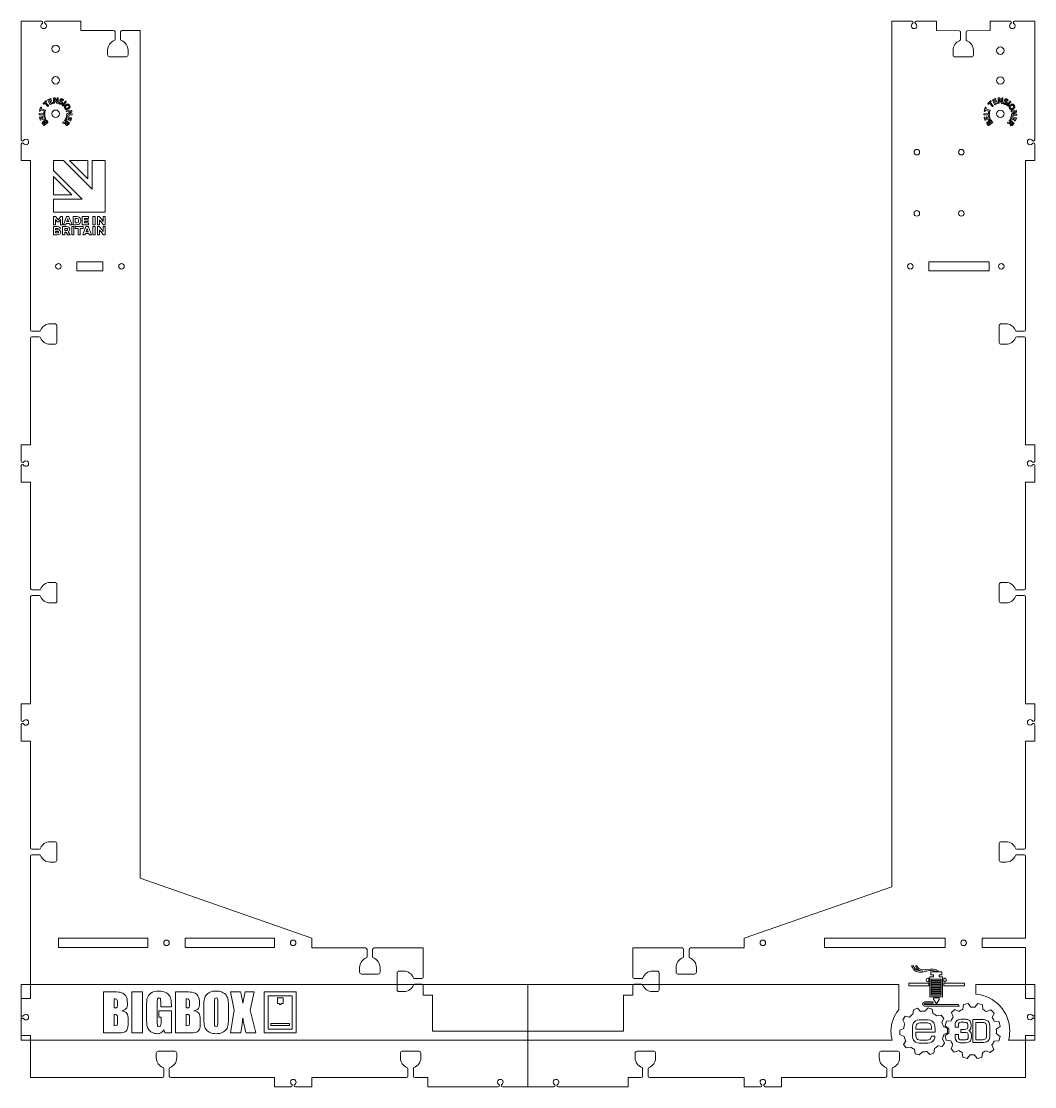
# Model space of a CAD drawing. Header units: inches. Extents: x 27 to 573, y -587 to -13.
import ezdxf

# ---------------------------------------------------------------- set-up
doc = ezdxf.new("R2010")
doc.units = ezdxf.units.IN
doc.header["$MEASUREMENT"] = 0
doc.layers.add('Layer 1', color=7, linetype='Continuous')

# ---------------------------------------------------------------- blocks, each defined once
blk = doc.blocks.new('block 5')
at = {"layer": 'Layer 1', "color": 250, "lineweight": 9, "true_color": 0x231f20}
for points in [[(523.54, -537.61), (523.54, -536.88), (523.54, -536.49), (523.54, -535.76), (523.54, -535.36), (523.54, -534.64), (523.54, -534.24), (523.54, -533.49), (523.54, -533.12), (523.54, -532.35), (523.54, -532), (523.54, -531.27), (523.54, -530.88), (523.54, -530.13), (523.54, -529.73), (523.54, -528.99), (523.54, -527.78), (522.77, -527.78), (521.8, -527.78), (521.8, -526.7), (523.15, -526.7), (523.15, -525.14), (517.23, -525.14), (517.23, -526.7), (518.57, -526.7), (518.57, -527.78), (517.32, -527.78), (516.66, -527.78), (516.66, -538.62), (516.88, -538.62), (517.32, -538.62), (523.54, -538.62), (523.54, -538.11), (523.54, -537.61)], [(516.09, -531.16), (510.01, -531.16), (508.5, -531.16), (505.31, -531.16), (505.31, -532.64), (508.5, -532.64), (512.28, -532.64), (516.09, -532.64), (516.09, -531.16)], [(522.77, -528.99), (522.77, -529.73), (517.41, -529.73), (517.41, -529.47), (517.41, -529.25), (517.41, -528.99), (521.65, -528.99), (522.05, -528.99), (522.77, -528.99)], [(522.77, -530.13), (522.77, -530.88), (517.41, -530.88), (517.41, -530.61), (517.41, -530.37), (517.41, -530.13), (522.77, -530.13)], [(522.77, -531.27), (522.77, -532), (517.41, -532), (517.41, -531.73), (517.41, -531.51), (517.41, -531.27), (522.77, -531.27)], [(522.77, -532.35), (522.77, -533.12), (517.41, -533.12), (517.41, -533.1), (517.41, -532.86), (517.41, -532.83), (517.41, -532.66), (517.41, -532.61), (517.41, -532.39), (517.41, -532.35), (522.77, -532.35)], [(522.77, -533.49), (522.77, -534.24), (517.41, -534.24), (517.41, -533.98), (517.41, -533.74), (517.41, -533.52), (517.41, -533.49), (522.77, -533.49)], [(524.25, -532.64), (527.28, -532.64), (532.61, -532.64), (535.31, -532.64), (535.31, -531.16), (532.61, -531.16), (530.8, -531.16), (524.25, -531.16), (524.25, -532.64)], [(522.77, -534.64), (522.77, -535.36), (517.41, -535.36), (517.41, -535.1), (517.41, -534.88), (517.41, -534.64), (522.77, -534.64)], [(522.77, -535.76), (522.77, -536.49), (517.41, -536.49), (517.41, -536.22), (517.41, -536.02), (517.41, -535.76), (522.77, -535.76)], [(522.77, -536.88), (522.77, -537.61), (522.05, -537.61), (521.85, -537.61), (517.41, -537.61), (517.41, -537.34), (517.41, -537.15), (517.41, -536.88), (522.77, -536.88)], [(521.8, -539.96), (520.2, -542.29), (518.57, -539.9), (518.57, -539.1), (521.8, -539.1), (521.8, -539.96)]]:
    blk.add_lwpolyline(points, dxfattribs=at)
for points, knots in [([(518.44, -524.56), (518.44, -524.56), (518.46, -524.56), (518.46, -524.56), (518.53, -524.59), (518.59, -524.61), (518.66, -524.61), (518.66, -524.61), (518.7, -524.63), (518.7, -524.63), (518.77, -524.65), (518.83, -524.65), (518.88, -524.67), (518.88, -524.67), (518.92, -524.7), (518.92, -524.7), (518.92, -524.7), (521.25, -524.7), (521.25, -524.7), (521.25, -524.7), (521.19, -524.65), (521.19, -524.65), (521.19, -524.65), (521.14, -524.61), (521.14, -524.61), (519.58, -523.38), (517.45, -523.55), (515.45, -523.88), (514.63, -523.99), (514.61, -524.06), (513.6, -524.1), (511, -524.15), (510.21, -523), (509.71, -521.88), (509.71, -521.88), (508.91, -521.88), (508.91, -521.88), (509.82, -523.84), (510.34, -524.37), (512.87, -524.67), (512.87, -524.67), (512.9, -524.67), (512.9, -524.67), (512.9, -524.67), (512.9, -524.67), (512.9, -524.67), (512.9, -524.67), (512.74, -524.7), (512.74, -524.7), (512.68, -524.7), (512.61, -524.72), (512.54, -524.72), (512.54, -524.72), (512.43, -524.72), (512.43, -524.72), (510.19, -524.89), (508.89, -524.06), (507.73, -521.88), (507.73, -521.88), (506.85, -521.88), (506.85, -521.88), (508.06, -524.28), (509.22, -525.36), (511.55, -525.42), (514.46, -525.31), (515.45, -524.1), (518.44, -524.56), (518.44, -524.56), (518.44, -524.56), (518.44, -524.56)], [0, 0, 0, 0, 1, 1, 1, 2, 2, 2, 3, 3, 3, 4, 4, 4, 5, 5, 5, 6, 6, 6, 7, 7, 7, 8, 8, 8, 9, 9, 9, 10, 10, 10, 11, 11, 11, 12, 12, 12, 13, 13, 13, 14, 14, 14, 15, 15, 15, 16, 16, 16, 17, 17, 17, 18, 18, 18, 19, 19, 19, 20, 20, 20, 21, 21, 21, 22, 22, 22, 23, 23, 23, 23]), ([(515.62, -528.55), (515.62, -528.55), (516.09, -528.55), (516.09, -528.55), (516.09, -528.55), (516.09, -530.5), (516.09, -530.5), (516.09, -530.5), (515.62, -530.5), (515.62, -530.5), (515.1, -530.5), (514.66, -530.06), (514.66, -529.54), (514.66, -529.54), (514.66, -529.54), (514.66, -529.54), (514.66, -528.99), (515.1, -528.55), (515.62, -528.55), (515.62, -528.55), (515.62, -528.55), (515.62, -528.55)], [0, 0, 0, 0, 1, 1, 1, 2, 2, 2, 3, 3, 3, 4, 4, 4, 5, 5, 5, 6, 6, 6, 7, 7, 7, 7]), ([(524.25, -528.55), (524.25, -528.55), (524.69, -528.55), (524.69, -528.55), (525.24, -528.55), (525.68, -528.99), (525.68, -529.54), (525.68, -529.54), (525.68, -529.54), (525.68, -529.54), (525.68, -530.06), (525.24, -530.5), (524.69, -530.5), (524.69, -530.5), (524.25, -530.5), (524.25, -530.5), (524.25, -530.5), (524.25, -528.55), (524.25, -528.55)], [0, 0, 0, 0, 1, 1, 1, 2, 2, 2, 3, 3, 3, 4, 4, 4, 5, 5, 5, 6, 6, 6, 6]), ([(524.16, -558.92), (524.03, -559.76), (523.81, -560.55), (523.52, -561.3), (523.52, -561.3), (524.64, -563.5), (524.64, -563.5), (524.64, -563.5), (523.34, -565.39), (523.34, -565.39), (523.34, -565.39), (521.1, -564.95), (521.1, -564.95), (520.53, -565.52), (519.89, -566.03), (519.21, -566.47), (519.21, -566.47), (518.83, -568.93), (518.83, -568.93), (518.83, -568.93), (516.66, -569.72), (516.66, -569.72), (516.66, -569.72), (515.1, -568.03), (515.1, -568.03), (514.33, -568.14), (513.51, -568.18), (512.7, -568.14), (512.7, -568.14), (510.94, -569.92), (510.94, -569.92), (510.94, -569.92), (508.72, -569.26), (508.72, -569.26), (508.72, -569.26), (508.45, -566.97), (508.45, -566.97), (507.73, -566.62), (507.04, -566.16), (506.43, -565.65), (506.43, -565.65), (503.97, -566.07), (503.97, -566.07), (503.97, -566.07), (502.56, -564.23), (502.56, -564.23), (502.56, -564.23), (503.68, -562.22), (503.68, -562.22), (503.31, -561.52), (503, -560.75), (502.8, -559.94), (502.8, -559.94), (500.6, -558.84), (500.6, -558.84), (500.6, -558.84), (500.53, -556.53), (500.53, -556.53), (500.53, -556.53), (502.6, -555.56), (502.6, -555.56), (502.73, -554.72), (502.93, -553.93), (503.24, -553.18), (503.24, -553.18), (502.1, -550.98), (502.1, -550.98), (502.1, -550.98), (503.42, -549.09), (503.42, -549.09), (503.42, -549.09), (505.66, -549.53), (505.66, -549.53), (506.23, -548.96), (506.87, -548.45), (507.55, -548.01), (507.55, -548.01), (507.92, -545.55), (507.92, -545.55), (507.92, -545.55), (510.1, -544.78), (510.1, -544.78), (510.1, -544.78), (511.66, -546.45), (511.66, -546.45), (512.43, -546.34), (513.25, -546.3), (514.06, -546.34), (514.06, -546.34), (515.82, -544.56), (515.82, -544.56), (515.82, -544.56), (518.02, -545.22), (518.02, -545.22), (518.02, -545.22), (518.31, -547.51), (518.31, -547.51), (519.03, -547.86), (519.71, -548.32), (520.33, -548.83), (520.33, -548.83), (522.79, -548.43), (522.79, -548.43), (522.79, -548.43), (524.18, -550.26), (524.18, -550.26), (524.18, -550.26), (523.08, -552.26), (523.08, -552.26), (523.45, -552.98), (523.76, -553.75), (523.96, -554.55), (523.96, -554.55), (526.16, -555.65), (526.16, -555.65), (526.16, -555.65), (526.23, -557.96), (526.23, -557.96), (526.23, -557.96), (524.16, -558.92), (524.16, -558.92)], [0, 0, 0, 0, 1, 1, 1, 2, 2, 2, 3, 3, 3, 4, 4, 4, 5, 5, 5, 6, 6, 6, 7, 7, 7, 8, 8, 8, 9, 9, 9, 10, 10, 10, 11, 11, 11, 12, 12, 12, 13, 13, 13, 14, 14, 14, 15, 15, 15, 16, 16, 16, 17, 17, 17, 18, 18, 18, 19, 19, 19, 20, 20, 20, 21, 21, 21, 22, 22, 22, 23, 23, 23, 24, 24, 24, 25, 25, 25, 26, 26, 26, 27, 27, 27, 28, 28, 28, 29, 29, 29, 30, 30, 30, 31, 31, 31, 32, 32, 32, 33, 33, 33, 34, 34, 34, 35, 35, 35, 36, 36, 36, 37, 37, 37, 38, 38, 38, 39, 39, 39, 40, 40, 40, 40]), ([(513.89, -542.8), (513.89, -542.8), (532.08, -542.8), (532.08, -542.8), (532.08, -542.8), (532.54, -543.57), (532.54, -543.57), (532.54, -543.57), (514.83, -543.57), (514.83, -543.57), (514.83, -543.57), (513.93, -543.57), (513.93, -543.57), (513.93, -543.57), (513.86, -543.57), (513.86, -543.57), (513.82, -543.57), (513.8, -543.57), (513.78, -543.55), (513.23, -543.48), (512.81, -543), (512.81, -542.45), (512.81, -542.45), (512.81, -542.45), (512.81, -542.45), (512.81, -541.83), (513.31, -541.33), (513.93, -541.33), (513.93, -541.33), (513.93, -541.33), (513.93, -541.33), (513.93, -541.33), (514.83, -541.33), (514.83, -541.33), (514.83, -541.33), (518.22, -541.33), (518.22, -541.33), (518.22, -541.33), (518.7, -542.07), (518.7, -542.07), (518.7, -542.07), (518.7, -542.07), (518.7, -542.07), (518.7, -542.07), (513.93, -542.07), (513.93, -542.07), (513.93, -542.07), (513.91, -542.07), (513.89, -542.07), (513.71, -542.1), (513.56, -542.25), (513.56, -542.45), (513.56, -542.62), (513.69, -542.78), (513.89, -542.8), (513.89, -542.8), (513.89, -542.8), (513.89, -542.8)], [0, 0, 0, 0, 1, 1, 1, 2, 2, 2, 3, 3, 3, 4, 4, 4, 5, 5, 5, 6, 6, 6, 7, 7, 7, 8, 8, 8, 9, 9, 9, 10, 10, 10, 11, 11, 11, 12, 12, 12, 13, 13, 13, 14, 14, 14, 15, 15, 15, 16, 16, 16, 17, 17, 17, 18, 18, 18, 19, 19, 19, 19]), ([(552.56, -557.23), (552.56, -557.58), (552.53, -557.93), (552.51, -558.26), (552.51, -558.26), (554.54, -559.87), (554.54, -559.87), (554.54, -559.87), (553.79, -562.31), (553.79, -562.31), (553.79, -562.31), (551.32, -562.55), (551.32, -562.55), (550.99, -563.24), (550.6, -563.9), (550.16, -564.51), (550.16, -564.51), (551.13, -566.93), (551.13, -566.93), (551.13, -566.93), (549.26, -568.65), (549.26, -568.65), (549.26, -568.65), (546.99, -567.61), (546.99, -567.61), (546.37, -568.05), (545.71, -568.4), (545.03, -568.73), (545.03, -568.73), (544.66, -571.33), (544.66, -571.33), (544.66, -571.33), (542.17, -571.88), (542.17, -571.88), (542.17, -571.88), (540.72, -569.83), (540.72, -569.83), (540.3, -569.88), (539.91, -569.88), (539.49, -569.88), (539.16, -569.88), (538.81, -569.86), (538.48, -569.81), (538.48, -569.81), (536.87, -571.88), (536.87, -571.88), (536.87, -571.88), (534.43, -571.13), (534.43, -571.13), (534.43, -571.13), (534.19, -568.65), (534.19, -568.65), (533.51, -568.32), (532.87, -567.94), (532.25, -567.5), (532.25, -567.5), (529.83, -568.47), (529.83, -568.47), (529.83, -568.47), (528.1, -566.6), (528.1, -566.6), (528.1, -566.6), (529.13, -564.33), (529.13, -564.33), (528.69, -563.72), (528.32, -563.06), (528.01, -562.35), (528.01, -562.35), (525.46, -561.98), (525.46, -561.98), (525.46, -561.98), (524.88, -559.5), (524.88, -559.5), (524.88, -559.5), (526.89, -558.07), (526.89, -558.07), (526.86, -557.65), (526.84, -557.23), (526.84, -556.81), (526.84, -556.46), (526.86, -556.11), (526.91, -555.78), (526.91, -555.78), (524.88, -554.17), (524.88, -554.17), (524.88, -554.17), (525.63, -551.73), (525.63, -551.73), (525.63, -551.73), (528.1, -551.49), (528.1, -551.49), (528.43, -550.81), (528.8, -550.15), (529.24, -549.53), (529.24, -549.53), (528.29, -547.11), (528.29, -547.11), (528.29, -547.11), (530.16, -545.37), (530.16, -545.37), (530.16, -545.37), (532.43, -546.41), (532.43, -546.41), (533.04, -545.99), (533.68, -545.62), (534.39, -545.31), (534.39, -545.31), (534.76, -542.71), (534.76, -542.71), (534.76, -542.71), (537.25, -542.14), (537.25, -542.14), (537.25, -542.14), (538.7, -544.21), (538.7, -544.21), (539.09, -544.16), (539.51, -544.16), (539.91, -544.16), (540.26, -544.16), (540.59, -544.19), (540.92, -544.21), (540.92, -544.21), (542.55, -542.16), (542.55, -542.16), (542.55, -542.16), (544.99, -542.91), (544.99, -542.91), (544.99, -542.91), (545.21, -545.4), (545.21, -545.4), (545.89, -545.73), (546.55, -546.1), (547.14, -546.54), (547.14, -546.54), (549.59, -545.57), (549.59, -545.57), (549.59, -545.57), (551.3, -547.44), (551.3, -547.44), (551.3, -547.44), (550.29, -549.71), (550.29, -549.71), (550.71, -550.32), (551.08, -550.98), (551.41, -551.69), (551.41, -551.69), (553.96, -552.06), (553.96, -552.06), (553.96, -552.06), (554.54, -554.55), (554.54, -554.55), (554.54, -554.55), (552.51, -555.98), (552.51, -555.98), (552.56, -556.39), (552.58, -556.81), (552.56, -557.23), (552.56, -557.23), (552.56, -557.23), (552.56, -557.23)], [0, 0, 0, 0, 1, 1, 1, 2, 2, 2, 3, 3, 3, 4, 4, 4, 5, 5, 5, 6, 6, 6, 7, 7, 7, 8, 8, 8, 9, 9, 9, 10, 10, 10, 11, 11, 11, 12, 12, 12, 13, 13, 13, 14, 14, 14, 15, 15, 15, 16, 16, 16, 17, 17, 17, 18, 18, 18, 19, 19, 19, 20, 20, 20, 21, 21, 21, 22, 22, 22, 23, 23, 23, 24, 24, 24, 25, 25, 25, 26, 26, 26, 27, 27, 27, 28, 28, 28, 29, 29, 29, 30, 30, 30, 31, 31, 31, 32, 32, 32, 33, 33, 33, 34, 34, 34, 35, 35, 35, 36, 36, 36, 37, 37, 37, 38, 38, 38, 39, 39, 39, 40, 40, 40, 41, 41, 41, 42, 42, 42, 43, 43, 43, 44, 44, 44, 45, 45, 45, 46, 46, 46, 47, 47, 47, 48, 48, 48, 49, 49, 49, 50, 50, 50, 51, 51, 51, 52, 52, 52, 53, 53, 53, 53]), ([(519.47, -555.78), (519.47, -553.97), (519.1, -552.72), (518.37, -551.99), (517.65, -551.27), (516.35, -550.92), (514.5, -550.92), (514.5, -550.92), (512.21, -550.92), (512.21, -550.92), (510.39, -550.92), (509.09, -551.27), (508.36, -551.99), (507.64, -552.72), (507.29, -553.97), (507.29, -555.78), (507.29, -555.78), (507.29, -558.7), (507.29, -558.7), (507.29, -560.51), (507.64, -561.78), (508.39, -562.49), (509.11, -563.21), (510.39, -563.56), (512.24, -563.56), (512.24, -563.56), (514.52, -563.56), (514.52, -563.56), (516.2, -563.56), (517.41, -563.28), (518.15, -562.68), (518.92, -562.09), (519.36, -561.12), (519.45, -559.78), (519.45, -559.78), (517.54, -559.78), (517.54, -559.78), (517.47, -560.57), (517.23, -561.12), (516.81, -561.43), (516.37, -561.76), (515.6, -561.92), (514.5, -561.92), (514.5, -561.92), (512.21, -561.92), (512.21, -561.92), (510.98, -561.92), (510.17, -561.69), (509.75, -561.26), (509.35, -560.84), (509.16, -559.98), (509.16, -558.7), (509.16, -558.7), (509.16, -558.07), (509.16, -558.07), (509.16, -558.07), (509.18, -557.67), (509.18, -557.67), (509.18, -557.67), (519.47, -557.65), (519.47, -557.65), (519.47, -557.65), (519.47, -555.78), (519.47, -555.78)], [0, 0, 0, 0, 1, 1, 1, 2, 2, 2, 3, 3, 3, 4, 4, 4, 5, 5, 5, 6, 6, 6, 7, 7, 7, 8, 8, 8, 9, 9, 9, 10, 10, 10, 11, 11, 11, 12, 12, 12, 13, 13, 13, 14, 14, 14, 15, 15, 15, 16, 16, 16, 17, 17, 17, 18, 18, 18, 19, 19, 19, 20, 20, 20, 21, 21, 21, 21]), ([(537.66, -556.86), (538.04, -556.99), (538.41, -557.21), (538.63, -557.54), (539.03, -558.07), (539.09, -558.9), (539.09, -559.54), (539.09, -560), (539.09, -560.46), (539.03, -560.93), (538.98, -561.26), (538.9, -561.59), (538.76, -561.89), (538.52, -562.49), (538.08, -562.86), (537.49, -563.08), (536.67, -563.39), (535.4, -563.41), (534.54, -563.41), (533.84, -563.41), (533.2, -563.41), (532.5, -563.26), (532.05, -563.15), (531.64, -562.95), (531.31, -562.64), (530.98, -562.35), (530.73, -561.98), (530.58, -561.56), (530.41, -561.08), (530.36, -560.53), (530.36, -560.02), (530.36, -560.02), (530.36, -558.88), (530.36, -558.88), (530.36, -558.88), (532.08, -558.88), (532.08, -558.88), (532.08, -558.88), (532.08, -560.16), (532.08, -560.16), (532.08, -560.62), (532.17, -561.17), (532.56, -561.45), (533.13, -561.83), (533.84, -561.81), (534.52, -561.81), (535.09, -561.81), (535.9, -561.81), (536.48, -561.65), (536.74, -561.59), (537.03, -561.45), (537.18, -561.23), (537.27, -561.1), (537.29, -560.9), (537.31, -560.75), (537.36, -560.33), (537.36, -559.83), (537.36, -559.41), (537.36, -559.01), (537.31, -558.31), (536.98, -558.04), (536.61, -557.76), (535.86, -557.74), (535.44, -557.74), (535.44, -557.74), (533.4, -557.74), (533.4, -557.74), (533.4, -557.74), (533.4, -556.13), (533.4, -556.13), (533.4, -556.13), (535.27, -556.13), (535.27, -556.13), (535.71, -556.13), (536.43, -556.09), (536.76, -555.76), (537.11, -555.45), (537.14, -554.59), (537.14, -554.15), (537.14, -553.84), (537.16, -553.29), (537.05, -552.98), (537, -552.83), (536.92, -552.68), (536.78, -552.57), (536.65, -552.46), (536.23, -552.39), (536.06, -552.37), (535.46, -552.3), (534.85, -552.28), (534.25, -552.28), (533.73, -552.28), (532.93, -552.28), (532.47, -552.59), (532.12, -552.81), (532.05, -553.29), (532.05, -553.69), (532.05, -553.69), (532.05, -554.96), (532.05, -554.96), (532.05, -554.96), (530.34, -554.96), (530.34, -554.96), (530.34, -554.96), (530.34, -553.71), (530.34, -553.71), (530.34, -552.81), (530.56, -551.91), (531.33, -551.36), (532.19, -550.72), (533.18, -550.65), (534.21, -550.65), (534.91, -550.65), (535.66, -550.65), (536.37, -550.74), (536.76, -550.76), (537.18, -550.85), (537.53, -551.03), (537.99, -551.25), (538.37, -551.58), (538.59, -552.06), (538.85, -552.63), (538.9, -553.45), (538.9, -554.06), (538.9, -554.7), (538.85, -555.65), (538.5, -556.2), (538.28, -556.5), (537.99, -556.7), (537.66, -556.86), (537.66, -556.86), (537.66, -556.86), (537.66, -556.86)], [0, 0, 0, 0, 1, 1, 1, 2, 2, 2, 3, 3, 3, 4, 4, 4, 5, 5, 5, 6, 6, 6, 7, 7, 7, 8, 8, 8, 9, 9, 9, 10, 10, 10, 11, 11, 11, 12, 12, 12, 13, 13, 13, 14, 14, 14, 15, 15, 15, 16, 16, 16, 17, 17, 17, 18, 18, 18, 19, 19, 19, 20, 20, 20, 21, 21, 21, 22, 22, 22, 23, 23, 23, 24, 24, 24, 25, 25, 25, 26, 26, 26, 27, 27, 27, 28, 28, 28, 29, 29, 29, 30, 30, 30, 31, 31, 31, 32, 32, 32, 33, 33, 33, 34, 34, 34, 35, 35, 35, 36, 36, 36, 37, 37, 37, 38, 38, 38, 39, 39, 39, 40, 40, 40, 41, 41, 41, 42, 42, 42, 43, 43, 43, 44, 44, 44, 44]), ([(539.8, -550.81), (539.8, -550.81), (544.77, -550.81), (544.77, -550.81), (545.87, -550.81), (547.28, -550.96), (548.09, -551.75), (548.93, -552.57), (549.08, -553.95), (549.08, -555.03), (549.08, -555.03), (549.08, -559.01), (549.08, -559.01), (549.08, -560.11), (548.93, -561.5), (548.09, -562.31), (547.28, -563.1), (545.87, -563.26), (544.77, -563.26), (544.77, -563.26), (539.8, -563.26), (539.8, -563.26), (539.8, -563.26), (539.8, -550.81), (539.8, -550.81)], [0, 0, 0, 0, 1, 1, 1, 2, 2, 2, 3, 3, 3, 4, 4, 4, 5, 5, 5, 6, 6, 6, 7, 7, 7, 8, 8, 8, 8]), ([(517.58, -556.04), (517.58, -556.04), (509.18, -556.04), (509.18, -556.04), (509.18, -556.04), (509.18, -555.56), (509.18, -555.56), (509.18, -554.41), (509.38, -553.62), (509.77, -553.2), (510.19, -552.81), (511, -552.59), (512.21, -552.59), (512.21, -552.59), (514.5, -552.59), (514.5, -552.59), (515.73, -552.59), (516.55, -552.81), (516.97, -553.2), (517.38, -553.62), (517.58, -554.41), (517.58, -555.56), (517.58, -555.56), (517.58, -556.04), (517.58, -556.04)], [0, 0, 0, 0, 1, 1, 1, 2, 2, 2, 3, 3, 3, 4, 4, 4, 5, 5, 5, 6, 6, 6, 7, 7, 7, 8, 8, 8, 8]), ([(541.51, -561.69), (541.51, -561.69), (544.57, -561.69), (544.57, -561.69), (545.19, -561.69), (546.29, -561.63), (546.77, -561.17), (547.23, -560.68), (547.3, -559.67), (547.3, -559.03), (547.3, -559.03), (547.3, -555.12), (547.3, -555.12), (547.3, -554.5), (547.25, -553.38), (546.77, -552.92), (546.29, -552.43), (545.19, -552.37), (544.57, -552.37), (544.57, -552.37), (541.51, -552.37), (541.51, -552.37), (541.51, -552.37), (541.51, -561.69), (541.51, -561.69)], [0, 0, 0, 0, 1, 1, 1, 2, 2, 2, 3, 3, 3, 4, 4, 4, 5, 5, 5, 6, 6, 6, 7, 7, 7, 8, 8, 8, 8])]:
    blk.add_open_spline(points, degree=3, knots=knots, dxfattribs=at)
blk = doc.blocks.new('block 4')
at = {"layer": 'Layer 1', "color": 250, "lineweight": 9, "true_color": 0x231f20}
for points, knots in [([(549.66, -55.98), (549.69, -56.01), (549.72, -56.04), (549.74, -56.07), (549.76, -56.09), (549.77, -56.11), (549.78, -56.13), (549.78, -56.15), (549.79, -56.17), (549.78, -56.18), (549.78, -56.2), (549.78, -56.21), (549.77, -56.22), (549.77, -56.22), (549.22, -56.73), (549.22, -56.73), (549.22, -56.73), (550.85, -58.48), (550.85, -58.48), (550.86, -58.5), (550.86, -58.51), (550.87, -58.52), (550.87, -58.54), (550.86, -58.56), (550.85, -58.58), (550.84, -58.6), (550.82, -58.63), (550.79, -58.66), (550.77, -58.69), (550.73, -58.72), (550.69, -58.76), (550.65, -58.8), (550.61, -58.83), (550.58, -58.86), (550.55, -58.88), (550.52, -58.9), (550.5, -58.91), (550.48, -58.92), (550.46, -58.92), (550.44, -58.92), (550.43, -58.91), (550.41, -58.91), (550.4, -58.9), (550.4, -58.9), (548.77, -57.14), (548.77, -57.14), (548.77, -57.14), (548.23, -57.64), (548.23, -57.64), (548.22, -57.66), (548.2, -57.66), (548.19, -57.66), (548.18, -57.66), (548.16, -57.66), (548.14, -57.65), (548.12, -57.64), (548.1, -57.63), (548.08, -57.6), (548.05, -57.58), (548.03, -57.56), (548, -57.53), (547.96, -57.49), (547.94, -57.46), (547.92, -57.44), (547.9, -57.41), (547.89, -57.39), (547.88, -57.37), (547.87, -57.35), (547.87, -57.33), (547.87, -57.32), (547.88, -57.3), (547.88, -57.29), (547.89, -57.28), (547.89, -57.28), (549.43, -55.86), (549.43, -55.86), (549.44, -55.85), (549.45, -55.84), (549.47, -55.84), (549.48, -55.84), (549.5, -55.84), (549.52, -55.85), (549.53, -55.86), (549.56, -55.88), (549.58, -55.9), (549.61, -55.92), (549.63, -55.95), (549.66, -55.98)], [0, 0, 0, 0, 1, 1, 1, 2, 2, 2, 3, 3, 3, 4, 4, 4, 5, 5, 5, 6, 6, 6, 7, 7, 7, 8, 8, 8, 9, 9, 9, 10, 10, 10, 11, 11, 11, 12, 12, 12, 13, 13, 13, 14, 14, 14, 15, 15, 15, 16, 16, 16, 17, 17, 17, 18, 18, 18, 19, 19, 19, 20, 20, 20, 21, 21, 21, 22, 22, 22, 23, 23, 23, 24, 24, 24, 25, 25, 25, 26, 26, 26, 27, 27, 27, 28, 28, 28, 29, 29, 29, 29]), ([(553.17, -57.06), (553.19, -57.1), (553.2, -57.14), (553.21, -57.17), (553.22, -57.2), (553.22, -57.22), (553.22, -57.24), (553.22, -57.26), (553.22, -57.28), (553.21, -57.29), (553.2, -57.3), (553.19, -57.31), (553.18, -57.32), (553.18, -57.32), (551.8, -57.89), (551.8, -57.89), (551.76, -57.91), (551.71, -57.92), (551.67, -57.9), (551.62, -57.89), (551.59, -57.85), (551.56, -57.79), (551.56, -57.79), (550.56, -55.4), (550.56, -55.4), (550.53, -55.34), (550.53, -55.28), (550.55, -55.24), (550.57, -55.2), (550.6, -55.17), (550.65, -55.15), (550.65, -55.15), (552.02, -54.58), (552.02, -54.58), (552.03, -54.57), (552.05, -54.57), (552.06, -54.57), (552.07, -54.58), (552.08, -54.59), (552.1, -54.6), (552.11, -54.62), (552.13, -54.64), (552.14, -54.66), (552.16, -54.69), (552.18, -54.72), (552.19, -54.76), (552.21, -54.8), (552.22, -54.84), (552.23, -54.87), (552.24, -54.9), (552.24, -54.92), (552.24, -54.94), (552.24, -54.96), (552.24, -54.98), (552.23, -54.99), (552.23, -55), (552.22, -55.01), (552.2, -55.01), (552.2, -55.01), (551.22, -55.43), (551.22, -55.43), (551.22, -55.43), (551.51, -56.1), (551.51, -56.1), (551.51, -56.1), (552.33, -55.75), (552.33, -55.75), (552.35, -55.74), (552.36, -55.74), (552.37, -55.74), (552.39, -55.75), (552.4, -55.76), (552.42, -55.77), (552.43, -55.78), (552.44, -55.8), (552.46, -55.83), (552.47, -55.85), (552.49, -55.89), (552.51, -55.93), (552.52, -55.97), (552.54, -56), (552.54, -56.03), (552.55, -56.06), (552.56, -56.08), (552.55, -56.1), (552.55, -56.12), (552.55, -56.14), (552.54, -56.15), (552.54, -56.16), (552.53, -56.17), (552.51, -56.17), (552.51, -56.17), (551.68, -56.52), (551.68, -56.52), (551.68, -56.52), (552.01, -57.29), (552.01, -57.29), (552.01, -57.29), (553, -56.88), (553, -56.88), (553.01, -56.87), (553.02, -56.87), (553.04, -56.88), (553.05, -56.88), (553.06, -56.89), (553.08, -56.9), (553.09, -56.92), (553.11, -56.94), (553.12, -56.96), (553.14, -56.99), (553.15, -57.02), (553.17, -57.06)], [0, 0, 0, 0, 1, 1, 1, 2, 2, 2, 3, 3, 3, 4, 4, 4, 5, 5, 5, 6, 6, 6, 7, 7, 7, 8, 8, 8, 9, 9, 9, 10, 10, 10, 11, 11, 11, 12, 12, 12, 13, 13, 13, 14, 14, 14, 15, 15, 15, 16, 16, 16, 17, 17, 17, 18, 18, 18, 19, 19, 19, 20, 20, 20, 21, 21, 21, 22, 22, 22, 23, 23, 23, 24, 24, 24, 25, 25, 25, 26, 26, 26, 27, 27, 27, 28, 28, 28, 29, 29, 29, 30, 30, 30, 31, 31, 31, 32, 32, 32, 33, 33, 33, 34, 34, 34, 35, 35, 35, 36, 36, 36, 37, 37, 37, 37]), ([(555.96, -56.99), (555.96, -57.02), (555.95, -57.05), (555.94, -57.08), (555.93, -57.11), (555.91, -57.13), (555.89, -57.15), (555.87, -57.17), (555.84, -57.18), (555.82, -57.19), (555.79, -57.2), (555.76, -57.2), (555.73, -57.2), (555.73, -57.2), (555.47, -57.2), (555.47, -57.2), (555.42, -57.2), (555.37, -57.19), (555.33, -57.18), (555.29, -57.17), (555.26, -57.15), (555.23, -57.12), (555.19, -57.09), (555.16, -57.05), (555.13, -57.01), (555.1, -56.96), (555.07, -56.89), (555.03, -56.82), (555.03, -56.82), (554.3, -55.42), (554.3, -55.42), (554.26, -55.34), (554.22, -55.25), (554.17, -55.15), (554.13, -55.06), (554.09, -54.96), (554.06, -54.87), (554.06, -54.87), (554.05, -54.87), (554.05, -54.87), (554.06, -54.98), (554.06, -55.09), (554.06, -55.2), (554.06, -55.31), (554.06, -55.42), (554.06, -55.54), (554.06, -55.54), (554.05, -57.1), (554.05, -57.1), (554.05, -57.11), (554.05, -57.13), (554.04, -57.14), (554.03, -57.15), (554.01, -57.16), (553.99, -57.17), (553.97, -57.18), (553.94, -57.18), (553.91, -57.19), (553.87, -57.19), (553.83, -57.19), (553.77, -57.19), (553.72, -57.19), (553.68, -57.19), (553.64, -57.18), (553.6, -57.18), (553.58, -57.17), (553.56, -57.16), (553.54, -57.16), (553.52, -57.15), (553.52, -57.13), (553.51, -57.12), (553.5, -57.11), (553.51, -57.09), (553.51, -57.09), (553.53, -54.42), (553.53, -54.42), (553.53, -54.35), (553.55, -54.29), (553.59, -54.26), (553.64, -54.22), (553.69, -54.2), (553.75, -54.2), (553.75, -54.2), (554.07, -54.21), (554.07, -54.21), (554.13, -54.21), (554.18, -54.21), (554.22, -54.22), (554.26, -54.23), (554.3, -54.25), (554.33, -54.27), (554.36, -54.3), (554.39, -54.33), (554.41, -54.37), (554.44, -54.41), (554.47, -54.46), (554.5, -54.52), (554.5, -54.52), (555.07, -55.61), (555.07, -55.61), (555.1, -55.68), (555.13, -55.75), (555.17, -55.81), (555.2, -55.87), (555.23, -55.94), (555.26, -56), (555.29, -56.06), (555.32, -56.13), (555.35, -56.19), (555.38, -56.25), (555.4, -56.31), (555.43, -56.37), (555.43, -56.37), (555.43, -56.37), (555.43, -56.37), (555.43, -56.27), (555.43, -56.15), (555.43, -56.04), (555.42, -55.92), (555.42, -55.81), (555.42, -55.7), (555.42, -55.7), (555.44, -54.31), (555.44, -54.31), (555.44, -54.29), (555.44, -54.28), (555.45, -54.27), (555.46, -54.26), (555.48, -54.25), (555.5, -54.24), (555.52, -54.23), (555.55, -54.22), (555.58, -54.22), (555.62, -54.21), (555.66, -54.21), (555.72, -54.21), (555.77, -54.21), (555.81, -54.22), (555.85, -54.22), (555.88, -54.22), (555.91, -54.23), (555.93, -54.24), (555.95, -54.25), (555.96, -54.26), (555.97, -54.27), (555.98, -54.29), (555.98, -54.3), (555.98, -54.31), (555.98, -54.31), (555.96, -56.99), (555.96, -56.99)], [0, 0, 0, 0, 1, 1, 1, 2, 2, 2, 3, 3, 3, 4, 4, 4, 5, 5, 5, 6, 6, 6, 7, 7, 7, 8, 8, 8, 9, 9, 9, 10, 10, 10, 11, 11, 11, 12, 12, 12, 13, 13, 13, 14, 14, 14, 15, 15, 15, 16, 16, 16, 17, 17, 17, 18, 18, 18, 19, 19, 19, 20, 20, 20, 21, 21, 21, 22, 22, 22, 23, 23, 23, 24, 24, 24, 25, 25, 25, 26, 26, 26, 27, 27, 27, 28, 28, 28, 29, 29, 29, 30, 30, 30, 31, 31, 31, 32, 32, 32, 33, 33, 33, 34, 34, 34, 35, 35, 35, 36, 36, 36, 37, 37, 37, 38, 38, 38, 39, 39, 39, 40, 40, 40, 41, 41, 41, 42, 42, 42, 43, 43, 43, 44, 44, 44, 45, 45, 45, 46, 46, 46, 47, 47, 47, 48, 48, 48, 49, 49, 49, 50, 50, 50, 50]), ([(558.27, -57.24), (558.21, -57.39), (558.13, -57.5), (558.03, -57.59), (557.93, -57.67), (557.82, -57.73), (557.69, -57.76), (557.57, -57.8), (557.44, -57.8), (557.3, -57.79), (557.16, -57.77), (557.03, -57.73), (556.89, -57.67), (556.79, -57.63), (556.71, -57.58), (556.63, -57.53), (556.56, -57.48), (556.5, -57.43), (556.44, -57.38), (556.39, -57.34), (556.35, -57.29), (556.32, -57.25), (556.29, -57.21), (556.27, -57.17), (556.26, -57.15), (556.25, -57.12), (556.25, -57.09), (556.25, -57.05), (556.26, -57.01), (556.28, -56.96), (556.31, -56.9), (556.33, -56.85), (556.34, -56.82), (556.36, -56.79), (556.37, -56.76), (556.39, -56.74), (556.4, -56.72), (556.42, -56.71), (556.43, -56.7), (556.45, -56.7), (556.46, -56.69), (556.47, -56.69), (556.49, -56.7), (556.51, -56.71), (556.53, -56.73), (556.56, -56.77), (556.58, -56.81), (556.62, -56.86), (556.66, -56.91), (556.7, -56.96), (556.76, -57.02), (556.83, -57.07), (556.9, -57.13), (556.98, -57.18), (557.08, -57.23), (557.15, -57.25), (557.21, -57.27), (557.27, -57.28), (557.34, -57.29), (557.39, -57.28), (557.44, -57.27), (557.49, -57.26), (557.53, -57.23), (557.57, -57.2), (557.61, -57.16), (557.64, -57.12), (557.67, -57.07), (557.69, -57), (557.7, -56.94), (557.68, -56.88), (557.67, -56.83), (557.64, -56.77), (557.6, -56.71), (557.57, -56.65), (557.52, -56.59), (557.46, -56.53), (557.41, -56.47), (557.35, -56.41), (557.29, -56.34), (557.23, -56.28), (557.18, -56.21), (557.13, -56.14), (557.08, -56.06), (557.04, -55.99), (557.01, -55.9), (556.98, -55.82), (556.97, -55.73), (556.97, -55.63), (556.97, -55.54), (557, -55.43), (557.05, -55.32), (557.11, -55.19), (557.18, -55.08), (557.27, -55.01), (557.36, -54.93), (557.46, -54.87), (557.57, -54.84), (557.68, -54.81), (557.8, -54.81), (557.93, -54.82), (558.05, -54.84), (558.18, -54.88), (558.3, -54.93), (558.37, -54.96), (558.43, -54.99), (558.49, -55.03), (558.55, -55.07), (558.61, -55.11), (558.66, -55.15), (558.7, -55.19), (558.75, -55.23), (558.78, -55.27), (558.82, -55.31), (558.84, -55.34), (558.84, -55.36), (558.85, -55.38), (558.86, -55.4), (558.86, -55.41), (558.86, -55.42), (558.86, -55.44), (558.85, -55.45), (558.85, -55.47), (558.84, -55.49), (558.83, -55.52), (558.82, -55.54), (558.81, -55.57), (558.8, -55.61), (558.78, -55.65), (558.76, -55.68), (558.75, -55.71), (558.73, -55.74), (558.72, -55.76), (558.71, -55.78), (558.69, -55.79), (558.68, -55.8), (558.67, -55.81), (558.66, -55.81), (558.64, -55.81), (558.63, -55.8), (558.61, -55.8), (558.59, -55.78), (558.57, -55.74), (558.54, -55.71), (558.51, -55.67), (558.47, -55.62), (558.43, -55.58), (558.38, -55.53), (558.33, -55.49), (558.27, -55.44), (558.2, -55.4), (558.13, -55.37), (558.06, -55.34), (558.01, -55.32), (557.96, -55.32), (557.91, -55.31), (557.86, -55.32), (557.82, -55.33), (557.78, -55.34), (557.74, -55.37), (557.71, -55.4), (557.68, -55.43), (557.66, -55.46), (557.64, -55.5), (557.61, -55.56), (557.61, -55.62), (557.62, -55.68), (557.63, -55.74), (557.66, -55.8), (557.7, -55.86), (557.74, -55.91), (557.79, -55.97), (557.85, -56.03), (557.9, -56.1), (557.96, -56.16), (558.02, -56.23), (558.08, -56.29), (558.13, -56.36), (558.18, -56.43), (558.24, -56.51), (558.28, -56.58), (558.31, -56.67), (558.33, -56.75), (558.35, -56.84), (558.35, -56.94), (558.34, -57.03), (558.32, -57.13), (558.27, -57.24)], [0, 0, 0, 0, 1, 1, 1, 2, 2, 2, 3, 3, 3, 4, 4, 4, 5, 5, 5, 6, 6, 6, 7, 7, 7, 8, 8, 8, 9, 9, 9, 10, 10, 10, 11, 11, 11, 12, 12, 12, 13, 13, 13, 14, 14, 14, 15, 15, 15, 16, 16, 16, 17, 17, 17, 18, 18, 18, 19, 19, 19, 20, 20, 20, 21, 21, 21, 22, 22, 22, 23, 23, 23, 24, 24, 24, 25, 25, 25, 26, 26, 26, 27, 27, 27, 28, 28, 28, 29, 29, 29, 30, 30, 30, 31, 31, 31, 32, 32, 32, 33, 33, 33, 34, 34, 34, 35, 35, 35, 36, 36, 36, 37, 37, 37, 38, 38, 38, 39, 39, 39, 40, 40, 40, 41, 41, 41, 42, 42, 42, 43, 43, 43, 44, 44, 44, 45, 45, 45, 46, 46, 46, 47, 47, 47, 48, 48, 48, 49, 49, 49, 50, 50, 50, 51, 51, 51, 52, 52, 52, 53, 53, 53, 54, 54, 54, 55, 55, 55, 56, 56, 56, 57, 57, 57, 58, 58, 58, 59, 59, 59, 60, 60, 60, 61, 61, 61, 62, 62, 62, 62]), ([(558.63, -58.59), (558.62, -58.6), (558.61, -58.61), (558.59, -58.61), (558.58, -58.62), (558.56, -58.61), (558.53, -58.61), (558.51, -58.6), (558.48, -58.58), (558.45, -58.56), (558.42, -58.54), (558.38, -58.51), (558.33, -58.48), (558.29, -58.44), (558.25, -58.41), (558.22, -58.38), (558.19, -58.35), (558.17, -58.33), (558.16, -58.31), (558.15, -58.29), (558.14, -58.27), (558.14, -58.25), (558.14, -58.24), (558.15, -58.22), (558.15, -58.21), (558.15, -58.21), (559.91, -56.02), (559.91, -56.02), (559.92, -56.01), (559.93, -56), (559.95, -56), (559.96, -55.99), (559.98, -56), (560, -56), (560.03, -56.01), (560.06, -56.03), (560.09, -56.05), (560.12, -56.07), (560.16, -56.1), (560.21, -56.13), (560.25, -56.17), (560.29, -56.2), (560.32, -56.23), (560.34, -56.26), (560.36, -56.28), (560.38, -56.3), (560.39, -56.32), (560.4, -56.34), (560.4, -56.36), (560.4, -56.37), (560.39, -56.39), (560.38, -56.4), (560.38, -56.4), (558.63, -58.59), (558.63, -58.59)], [0, 0, 0, 0, 1, 1, 1, 2, 2, 2, 3, 3, 3, 4, 4, 4, 5, 5, 5, 6, 6, 6, 7, 7, 7, 8, 8, 8, 9, 9, 9, 10, 10, 10, 11, 11, 11, 12, 12, 12, 13, 13, 13, 14, 14, 14, 15, 15, 15, 16, 16, 16, 17, 17, 17, 18, 18, 18, 18]), ([(548.58, -61.87), (548.63, -61.87), (548.67, -61.87), (548.7, -61.88), (548.73, -61.88), (548.76, -61.89), (548.78, -61.9), (548.8, -61.91), (548.81, -61.92), (548.82, -61.93), (548.83, -61.94), (548.83, -61.96), (548.83, -61.97), (548.83, -61.97), (548.78, -63.33), (548.78, -63.33), (548.78, -63.38), (548.76, -63.42), (548.73, -63.46), (548.7, -63.49), (548.65, -63.51), (548.58, -63.5), (548.58, -63.5), (545.88, -63.4), (545.88, -63.4), (545.87, -63.4), (545.86, -63.39), (545.84, -63.38), (545.83, -63.37), (545.82, -63.36), (545.82, -63.33), (545.81, -63.31), (545.8, -63.28), (545.8, -63.24), (545.8, -63.2), (545.8, -63.15), (545.8, -63.09), (545.8, -63.03), (545.81, -62.99), (545.81, -62.95), (545.82, -62.91), (545.83, -62.88), (545.83, -62.86), (545.84, -62.83), (545.85, -62.82), (545.87, -62.81), (545.88, -62.8), (545.89, -62.79), (545.91, -62.79), (545.91, -62.79), (548.3, -62.89), (548.3, -62.89), (548.3, -62.89), (548.33, -61.95), (548.33, -61.95), (548.33, -61.94), (548.34, -61.92), (548.35, -61.91), (548.36, -61.9), (548.37, -61.89), (548.39, -61.88), (548.41, -61.88), (548.44, -61.87), (548.47, -61.87), (548.5, -61.87), (548.54, -61.87), (548.58, -61.87)], [0, 0, 0, 0, 1, 1, 1, 2, 2, 2, 3, 3, 3, 4, 4, 4, 5, 5, 5, 6, 6, 6, 7, 7, 7, 8, 8, 8, 9, 9, 9, 10, 10, 10, 11, 11, 11, 12, 12, 12, 13, 13, 13, 14, 14, 14, 15, 15, 15, 16, 16, 16, 17, 17, 17, 18, 18, 18, 19, 19, 19, 20, 20, 20, 21, 21, 21, 22, 22, 22, 22]), ([(546.83, -59.34), (546.88, -59.36), (546.91, -59.37), (546.94, -59.38), (546.97, -59.4), (546.99, -59.41), (547.01, -59.42), (547.02, -59.44), (547.03, -59.45), (547.04, -59.46), (547.04, -59.48), (547.04, -59.49), (547.04, -59.5), (547.04, -59.5), (546.81, -60.21), (546.81, -60.21), (546.81, -60.21), (549.09, -60.95), (549.09, -60.95), (549.11, -60.95), (549.12, -60.96), (549.13, -60.97), (549.14, -60.99), (549.14, -61), (549.14, -61.03), (549.14, -61.05), (549.14, -61.08), (549.13, -61.12), (549.12, -61.16), (549.11, -61.21), (549.09, -61.26), (549.07, -61.32), (549.06, -61.36), (549.04, -61.4), (549.03, -61.44), (549.01, -61.46), (549, -61.48), (548.98, -61.5), (548.97, -61.52), (548.95, -61.52), (548.94, -61.53), (548.92, -61.53), (548.91, -61.52), (548.91, -61.52), (546.63, -60.79), (546.63, -60.79), (546.63, -60.79), (546.4, -61.5), (546.4, -61.5), (546.39, -61.51), (546.39, -61.52), (546.37, -61.53), (546.36, -61.54), (546.34, -61.54), (546.32, -61.54), (546.3, -61.55), (546.28, -61.54), (546.25, -61.54), (546.22, -61.53), (546.18, -61.52), (546.14, -61.51), (546.09, -61.49), (546.06, -61.48), (546.03, -61.47), (546, -61.45), (545.97, -61.44), (545.96, -61.43), (545.94, -61.41), (545.93, -61.4), (545.93, -61.39), (545.92, -61.37), (545.92, -61.36), (545.93, -61.35), (545.93, -61.35), (546.57, -59.35), (546.57, -59.35), (546.57, -59.34), (546.58, -59.33), (546.59, -59.32), (546.6, -59.31), (546.62, -59.31), (546.64, -59.3), (546.66, -59.3), (546.69, -59.31), (546.72, -59.31), (546.75, -59.32), (546.79, -59.33), (546.83, -59.34)], [0, 0, 0, 0, 1, 1, 1, 2, 2, 2, 3, 3, 3, 4, 4, 4, 5, 5, 5, 6, 6, 6, 7, 7, 7, 8, 8, 8, 9, 9, 9, 10, 10, 10, 11, 11, 11, 12, 12, 12, 13, 13, 13, 14, 14, 14, 15, 15, 15, 16, 16, 16, 17, 17, 17, 18, 18, 18, 19, 19, 19, 20, 20, 20, 21, 21, 21, 22, 22, 22, 23, 23, 23, 24, 24, 24, 25, 25, 25, 26, 26, 26, 27, 27, 27, 28, 28, 28, 29, 29, 29, 29]), ([(561.69, -60.3), (561.48, -60.43), (561.28, -60.52), (561.08, -60.58), (560.88, -60.63), (560.7, -60.64), (560.52, -60.61), (560.34, -60.58), (560.17, -60.51), (560.01, -60.4), (559.86, -60.28), (559.72, -60.13), (559.59, -59.93), (559.47, -59.74), (559.39, -59.55), (559.34, -59.37), (559.3, -59.19), (559.3, -59.02), (559.35, -58.86), (559.39, -58.7), (559.48, -58.54), (559.61, -58.39), (559.74, -58.24), (559.92, -58.09), (560.14, -57.95), (560.34, -57.82), (560.54, -57.73), (560.74, -57.68), (560.93, -57.63), (561.12, -57.62), (561.3, -57.65), (561.48, -57.68), (561.64, -57.75), (561.8, -57.86), (561.96, -57.98), (562.1, -58.13), (562.22, -58.33), (562.34, -58.52), (562.42, -58.7), (562.47, -58.88), (562.51, -59.06), (562.51, -59.23), (562.46, -59.4), (562.42, -59.56), (562.34, -59.72), (562.21, -59.87), (562.08, -60.02), (561.91, -60.16), (561.69, -60.3)], [0, 0, 0, 0, 1, 1, 1, 2, 2, 2, 3, 3, 3, 4, 4, 4, 5, 5, 5, 6, 6, 6, 7, 7, 7, 8, 8, 8, 9, 9, 9, 10, 10, 10, 11, 11, 11, 12, 12, 12, 13, 13, 13, 14, 14, 14, 15, 15, 15, 16, 16, 16, 16]), ([(561.32, -59.78), (561.45, -59.7), (561.57, -59.61), (561.66, -59.52), (561.76, -59.43), (561.83, -59.34), (561.87, -59.24), (561.92, -59.14), (561.94, -59.04), (561.93, -58.93), (561.92, -58.82), (561.87, -58.7), (561.79, -58.58), (561.71, -58.45), (561.62, -58.36), (561.52, -58.31), (561.42, -58.25), (561.32, -58.23), (561.2, -58.22), (561.09, -58.22), (560.98, -58.24), (560.86, -58.29), (560.74, -58.34), (560.62, -58.4), (560.5, -58.47), (560.37, -58.56), (560.25, -58.65), (560.15, -58.74), (560.06, -58.83), (559.99, -58.92), (559.94, -59.02), (559.89, -59.12), (559.87, -59.22), (559.89, -59.33), (559.9, -59.44), (559.94, -59.55), (560.02, -59.68), (560.1, -59.8), (560.19, -59.9), (560.29, -59.95), (560.39, -60), (560.5, -60.03), (560.61, -60.03), (560.72, -60.03), (560.84, -60.01), (560.96, -59.97), (561.08, -59.92), (561.2, -59.86), (561.32, -59.78)], [0, 0, 0, 0, 1, 1, 1, 2, 2, 2, 3, 3, 3, 4, 4, 4, 5, 5, 5, 6, 6, 6, 7, 7, 7, 8, 8, 8, 9, 9, 9, 10, 10, 10, 11, 11, 11, 12, 12, 12, 13, 13, 13, 14, 14, 14, 15, 15, 15, 16, 16, 16, 16]), ([(560.86, -63.74), (560.82, -63.75), (560.79, -63.74), (560.76, -63.73), (560.73, -63.72), (560.71, -63.71), (560.69, -63.69), (560.67, -63.67), (560.65, -63.65), (560.64, -63.62), (560.63, -63.59), (560.62, -63.56), (560.62, -63.54), (560.62, -63.54), (560.6, -63.28), (560.6, -63.28), (560.59, -63.23), (560.59, -63.18), (560.6, -63.14), (560.61, -63.1), (560.63, -63.06), (560.65, -63.03), (560.68, -62.99), (560.71, -62.96), (560.76, -62.92), (560.8, -62.89), (560.86, -62.85), (560.93, -62.8), (560.93, -62.8), (562.25, -61.94), (562.25, -61.94), (562.33, -61.89), (562.42, -61.84), (562.51, -61.79), (562.6, -61.73), (562.69, -61.69), (562.77, -61.64), (562.77, -61.64), (562.77, -61.64), (562.77, -61.64), (562.67, -61.65), (562.56, -61.67), (562.45, -61.68), (562.34, -61.69), (562.23, -61.71), (562.11, -61.72), (562.11, -61.72), (560.56, -61.85), (560.56, -61.85), (560.55, -61.86), (560.53, -61.85), (560.52, -61.85), (560.51, -61.84), (560.49, -61.82), (560.48, -61.8), (560.47, -61.78), (560.46, -61.76), (560.46, -61.72), (560.45, -61.69), (560.44, -61.64), (560.44, -61.59), (560.43, -61.53), (560.43, -61.49), (560.43, -61.46), (560.43, -61.42), (560.44, -61.39), (560.44, -61.37), (560.45, -61.35), (560.46, -61.34), (560.47, -61.33), (560.48, -61.32), (560.5, -61.31), (560.51, -61.31), (560.51, -61.31), (563.17, -61.07), (563.17, -61.07), (563.25, -61.07), (563.3, -61.08), (563.34, -61.12), (563.38, -61.16), (563.4, -61.21), (563.41, -61.27), (563.41, -61.27), (563.44, -61.59), (563.44, -61.59), (563.44, -61.65), (563.44, -61.7), (563.44, -61.74), (563.43, -61.78), (563.42, -61.82), (563.4, -61.85), (563.38, -61.89), (563.35, -61.92), (563.31, -61.95), (563.27, -61.98), (563.22, -62.01), (563.17, -62.05), (563.17, -62.05), (562.14, -62.72), (562.14, -62.72), (562.07, -62.76), (562.01, -62.8), (561.95, -62.84), (561.89, -62.88), (561.83, -62.91), (561.77, -62.95), (561.71, -62.99), (561.65, -63.02), (561.59, -63.06), (561.53, -63.09), (561.47, -63.12), (561.42, -63.16), (561.42, -63.16), (561.42, -63.16), (561.42, -63.16), (561.52, -63.15), (561.63, -63.13), (561.75, -63.12), (561.86, -63.11), (561.98, -63.1), (562.08, -63.09), (562.08, -63.09), (563.47, -62.96), (563.47, -62.96), (563.49, -62.96), (563.5, -62.96), (563.51, -62.97), (563.53, -62.98), (563.54, -62.99), (563.55, -63.02), (563.56, -63.04), (563.57, -63.06), (563.58, -63.1), (563.58, -63.13), (563.59, -63.18), (563.59, -63.23), (563.6, -63.28), (563.6, -63.33), (563.6, -63.36), (563.6, -63.4), (563.59, -63.43), (563.59, -63.45), (563.58, -63.47), (563.57, -63.48), (563.56, -63.49), (563.55, -63.5), (563.53, -63.5), (563.52, -63.5), (563.52, -63.5), (560.86, -63.74), (560.86, -63.74)], [0, 0, 0, 0, 1, 1, 1, 2, 2, 2, 3, 3, 3, 4, 4, 4, 5, 5, 5, 6, 6, 6, 7, 7, 7, 8, 8, 8, 9, 9, 9, 10, 10, 10, 11, 11, 11, 12, 12, 12, 13, 13, 13, 14, 14, 14, 15, 15, 15, 16, 16, 16, 17, 17, 17, 18, 18, 18, 19, 19, 19, 20, 20, 20, 21, 21, 21, 22, 22, 22, 23, 23, 23, 24, 24, 24, 25, 25, 25, 26, 26, 26, 27, 27, 27, 28, 28, 28, 29, 29, 29, 30, 30, 30, 31, 31, 31, 32, 32, 32, 33, 33, 33, 34, 34, 34, 35, 35, 35, 36, 36, 36, 37, 37, 37, 38, 38, 38, 39, 39, 39, 40, 40, 40, 41, 41, 41, 42, 42, 42, 43, 43, 43, 44, 44, 44, 45, 45, 45, 46, 46, 46, 47, 47, 47, 48, 48, 48, 49, 49, 49, 50, 50, 50, 50]), ([(548.54, -63.89), (548.59, -63.88), (548.62, -63.87), (548.65, -63.87), (548.68, -63.86), (548.71, -63.86), (548.73, -63.86), (548.74, -63.87), (548.76, -63.87), (548.77, -63.88), (548.78, -63.89), (548.79, -63.9), (548.79, -63.91), (548.79, -63.91), (549.21, -65.35), (549.21, -65.35), (549.23, -65.4), (549.23, -65.44), (549.21, -65.48), (549.19, -65.52), (549.15, -65.55), (549.08, -65.57), (549.08, -65.57), (546.59, -66.3), (546.59, -66.3), (546.53, -66.32), (546.48, -66.32), (546.44, -66.29), (546.4, -66.27), (546.37, -66.23), (546.36, -66.18), (546.36, -66.18), (545.94, -64.76), (545.94, -64.76), (545.94, -64.74), (545.94, -64.73), (545.94, -64.72), (545.95, -64.71), (545.96, -64.69), (545.97, -64.68), (545.99, -64.67), (546.01, -64.66), (546.04, -64.64), (546.07, -64.63), (546.1, -64.62), (546.15, -64.61), (546.19, -64.59), (546.22, -64.59), (546.25, -64.58), (546.28, -64.58), (546.31, -64.58), (546.33, -64.58), (546.35, -64.58), (546.36, -64.59), (546.38, -64.59), (546.39, -64.6), (546.39, -64.61), (546.4, -64.63), (546.4, -64.63), (546.7, -65.64), (546.7, -65.64), (546.7, -65.64), (547.39, -65.44), (547.39, -65.44), (547.39, -65.44), (547.14, -64.58), (547.14, -64.58), (547.14, -64.56), (547.14, -64.55), (547.14, -64.54), (547.15, -64.52), (547.16, -64.51), (547.17, -64.5), (547.19, -64.49), (547.21, -64.47), (547.23, -64.46), (547.26, -64.45), (547.3, -64.44), (547.34, -64.43), (547.38, -64.41), (547.42, -64.41), (547.45, -64.4), (547.47, -64.4), (547.5, -64.39), (547.52, -64.4), (547.54, -64.4), (547.55, -64.41), (547.56, -64.41), (547.57, -64.42), (547.58, -64.43), (547.58, -64.45), (547.58, -64.45), (547.84, -65.31), (547.84, -65.31), (547.84, -65.31), (548.64, -65.07), (548.64, -65.07), (548.64, -65.07), (548.34, -64.05), (548.34, -64.05), (548.34, -64.03), (548.34, -64.02), (548.34, -64.01), (548.35, -63.99), (548.36, -63.98), (548.37, -63.97), (548.39, -63.96), (548.41, -63.94), (548.44, -63.93), (548.46, -63.92), (548.5, -63.91), (548.54, -63.89)], [0, 0, 0, 0, 1, 1, 1, 2, 2, 2, 3, 3, 3, 4, 4, 4, 5, 5, 5, 6, 6, 6, 7, 7, 7, 8, 8, 8, 9, 9, 9, 10, 10, 10, 11, 11, 11, 12, 12, 12, 13, 13, 13, 14, 14, 14, 15, 15, 15, 16, 16, 16, 17, 17, 17, 18, 18, 18, 19, 19, 19, 20, 20, 20, 21, 21, 21, 22, 22, 22, 23, 23, 23, 24, 24, 24, 25, 25, 25, 26, 26, 26, 27, 27, 27, 28, 28, 28, 29, 29, 29, 30, 30, 30, 31, 31, 31, 32, 32, 32, 33, 33, 33, 34, 34, 34, 35, 35, 35, 36, 36, 36, 37, 37, 37, 37]), ([(548.61, -66.29), (548.69, -66.23), (548.78, -66.18), (548.86, -66.15), (548.95, -66.12), (549.03, -66.11), (549.12, -66.11), (549.2, -66.11), (549.28, -66.12), (549.36, -66.15), (549.44, -66.18), (549.52, -66.22), (549.6, -66.27), (549.68, -66.31), (549.75, -66.37), (549.82, -66.44), (549.89, -66.51), (549.96, -66.59), (550.04, -66.69), (550.04, -66.69), (550.52, -67.31), (550.52, -67.31), (550.55, -67.35), (550.57, -67.39), (550.56, -67.44), (550.56, -67.49), (550.53, -67.53), (550.48, -67.57), (550.48, -67.57), (548.43, -69.15), (548.43, -69.15), (548.37, -69.2), (548.33, -69.21), (548.28, -69.2), (548.24, -69.19), (548.2, -69.17), (548.17, -69.13), (548.17, -69.13), (547.71, -68.54), (547.71, -68.54), (547.6, -68.39), (547.52, -68.26), (547.46, -68.14), (547.41, -68.02), (547.38, -67.91), (547.38, -67.81), (547.37, -67.7), (547.4, -67.6), (547.44, -67.5), (547.49, -67.41), (547.57, -67.32), (547.67, -67.24), (547.72, -67.2), (547.78, -67.17), (547.85, -67.14), (547.91, -67.12), (547.97, -67.1), (548.03, -67.1), (548.09, -67.1), (548.16, -67.1), (548.22, -67.12), (548.28, -67.13), (548.34, -67.16), (548.4, -67.2), (548.36, -67.12), (548.34, -67.04), (548.32, -66.96), (548.31, -66.89), (548.31, -66.81), (548.33, -66.73), (548.34, -66.65), (548.37, -66.57), (548.42, -66.5), (548.47, -66.42), (548.53, -66.36), (548.61, -66.29)], [0, 0, 0, 0, 1, 1, 1, 2, 2, 2, 3, 3, 3, 4, 4, 4, 5, 5, 5, 6, 6, 6, 7, 7, 7, 8, 8, 8, 9, 9, 9, 10, 10, 10, 11, 11, 11, 12, 12, 12, 13, 13, 13, 14, 14, 14, 15, 15, 15, 16, 16, 16, 17, 17, 17, 18, 18, 18, 19, 19, 19, 20, 20, 20, 21, 21, 21, 22, 22, 22, 23, 23, 23, 24, 24, 24, 25, 25, 25, 25]), ([(548.09, -67.68), (548.05, -67.71), (548.01, -67.75), (547.98, -67.8), (547.96, -67.84), (547.94, -67.89), (547.94, -67.94), (547.94, -67.98), (547.95, -68.04), (547.97, -68.09), (547.99, -68.14), (548.03, -68.21), (548.09, -68.28), (548.09, -68.28), (548.27, -68.53), (548.27, -68.53), (548.27, -68.53), (548.88, -68.05), (548.88, -68.05), (548.88, -68.05), (548.68, -67.79), (548.68, -67.79), (548.62, -67.72), (548.57, -67.67), (548.52, -67.64), (548.48, -67.61), (548.43, -67.59), (548.38, -67.59), (548.33, -67.58), (548.28, -67.59), (548.23, -67.6), (548.18, -67.62), (548.14, -67.65), (548.09, -67.68)], [0, 0, 0, 0, 1, 1, 1, 2, 2, 2, 3, 3, 3, 4, 4, 4, 5, 5, 5, 6, 6, 6, 7, 7, 7, 8, 8, 8, 9, 9, 9, 10, 10, 10, 11, 11, 11, 11]), ([(549.01, -66.78), (548.95, -66.82), (548.91, -66.87), (548.88, -66.92), (548.85, -66.97), (548.84, -67.02), (548.84, -67.08), (548.83, -67.14), (548.85, -67.2), (548.87, -67.27), (548.9, -67.34), (548.95, -67.41), (549.01, -67.5), (549.01, -67.5), (549.23, -67.78), (549.23, -67.78), (549.23, -67.78), (549.9, -67.27), (549.9, -67.27), (549.9, -67.27), (549.64, -66.92), (549.64, -66.92), (549.58, -66.85), (549.53, -66.8), (549.48, -66.77), (549.44, -66.73), (549.38, -66.71), (549.33, -66.7), (549.28, -66.69), (549.22, -66.69), (549.17, -66.7), (549.11, -66.71), (549.06, -66.74), (549.01, -66.78)], [0, 0, 0, 0, 1, 1, 1, 2, 2, 2, 3, 3, 3, 4, 4, 4, 5, 5, 5, 6, 6, 6, 7, 7, 7, 8, 8, 8, 9, 9, 9, 10, 10, 10, 11, 11, 11, 11]), ([(558.51, -67.79), (558.5, -67.78), (558.49, -67.77), (558.48, -67.76), (558.48, -67.74), (558.48, -67.73), (558.49, -67.7), (558.5, -67.68), (558.51, -67.65), (558.54, -67.62), (558.57, -67.58), (558.6, -67.53), (558.65, -67.47), (558.69, -67.42), (558.73, -67.39), (558.75, -67.36), (558.78, -67.33), (558.8, -67.31), (558.83, -67.3), (558.85, -67.29), (558.86, -67.28), (558.88, -67.28), (558.9, -67.28), (558.91, -67.29), (558.93, -67.3), (558.93, -67.3), (559.61, -67.51), (559.61, -67.51), (559.69, -67.54), (559.76, -67.55), (559.83, -67.57), (559.89, -67.58), (559.95, -67.59), (560, -67.58), (560.06, -67.58), (560.11, -67.56), (560.16, -67.54), (560.2, -67.51), (560.25, -67.48), (560.29, -67.43), (560.29, -67.43), (560.41, -67.28), (560.41, -67.28), (560.41, -67.28), (559.53, -66.56), (559.53, -66.56), (559.52, -66.55), (559.51, -66.54), (559.51, -66.52), (559.51, -66.51), (559.51, -66.49), (559.52, -66.46), (559.53, -66.44), (559.54, -66.41), (559.56, -66.38), (559.58, -66.35), (559.61, -66.31), (559.65, -66.26), (559.69, -66.22), (559.72, -66.18), (559.75, -66.16), (559.78, -66.13), (559.8, -66.11), (559.82, -66.1), (559.84, -66.08), (559.86, -66.08), (559.88, -66.08), (559.89, -66.08), (559.91, -66.08), (559.92, -66.09), (559.92, -66.09), (562, -67.81), (562, -67.81), (562.05, -67.86), (562.08, -67.9), (562.08, -67.95), (562.08, -67.99), (562.06, -68.03), (562.03, -68.07), (562.03, -68.07), (561.54, -68.67), (561.54, -68.67), (561.49, -68.73), (561.45, -68.77), (561.42, -68.81), (561.38, -68.85), (561.35, -68.88), (561.32, -68.91), (561.23, -68.99), (561.14, -69.06), (561.05, -69.1), (560.95, -69.15), (560.86, -69.18), (560.77, -69.19), (560.67, -69.2), (560.58, -69.19), (560.49, -69.16), (560.39, -69.12), (560.3, -69.07), (560.21, -69), (560.13, -68.93), (560.07, -68.87), (560.03, -68.79), (559.98, -68.72), (559.95, -68.65), (559.93, -68.57), (559.91, -68.49), (559.9, -68.41), (559.91, -68.32), (559.92, -68.24), (559.95, -68.15), (559.98, -68.06), (559.94, -68.08), (559.89, -68.09), (559.84, -68.11), (559.79, -68.12), (559.74, -68.12), (559.68, -68.12), (559.63, -68.12), (559.57, -68.11), (559.51, -68.1), (559.45, -68.09), (559.38, -68.07), (559.3, -68.05), (559.3, -68.05), (558.69, -67.87), (558.69, -67.87), (558.63, -67.85), (558.59, -67.83), (558.57, -67.82), (558.54, -67.81), (558.52, -67.8), (558.51, -67.79)], [0, 0, 0, 0, 1, 1, 1, 2, 2, 2, 3, 3, 3, 4, 4, 4, 5, 5, 5, 6, 6, 6, 7, 7, 7, 8, 8, 8, 9, 9, 9, 10, 10, 10, 11, 11, 11, 12, 12, 12, 13, 13, 13, 14, 14, 14, 15, 15, 15, 16, 16, 16, 17, 17, 17, 18, 18, 18, 19, 19, 19, 20, 20, 20, 21, 21, 21, 22, 22, 22, 23, 23, 23, 24, 24, 24, 25, 25, 25, 26, 26, 26, 27, 27, 27, 28, 28, 28, 29, 29, 29, 30, 30, 30, 31, 31, 31, 32, 32, 32, 33, 33, 33, 34, 34, 34, 35, 35, 35, 36, 36, 36, 37, 37, 37, 38, 38, 38, 39, 39, 39, 40, 40, 40, 41, 41, 41, 42, 42, 42, 43, 43, 43, 44, 44, 44, 44]), ([(560.2, -65.87), (560.16, -65.86), (560.12, -65.84), (560.1, -65.83), (560.07, -65.82), (560.05, -65.81), (560.03, -65.79), (560.02, -65.78), (560.01, -65.77), (560, -65.75), (560, -65.74), (560, -65.73), (560, -65.71), (560, -65.71), (560.47, -64.29), (560.47, -64.29), (560.48, -64.24), (560.51, -64.21), (560.55, -64.19), (560.59, -64.16), (560.64, -64.16), (560.71, -64.18), (560.71, -64.18), (563.17, -64.99), (563.17, -64.99), (563.23, -65.01), (563.27, -65.04), (563.29, -65.08), (563.31, -65.13), (563.31, -65.17), (563.29, -65.22), (563.29, -65.22), (562.83, -66.63), (562.83, -66.63), (562.83, -66.64), (562.82, -66.65), (562.81, -66.66), (562.8, -66.67), (562.78, -66.67), (562.76, -66.67), (562.74, -66.68), (562.72, -66.67), (562.69, -66.67), (562.66, -66.66), (562.62, -66.65), (562.58, -66.64), (562.54, -66.62), (562.5, -66.61), (562.48, -66.6), (562.45, -66.59), (562.43, -66.57), (562.41, -66.56), (562.4, -66.55), (562.39, -66.53), (562.38, -66.52), (562.38, -66.51), (562.38, -66.49), (562.38, -66.48), (562.38, -66.48), (562.71, -65.47), (562.71, -65.47), (562.71, -65.47), (562.02, -65.25), (562.02, -65.25), (562.02, -65.25), (561.74, -66.1), (561.74, -66.1), (561.74, -66.11), (561.73, -66.12), (561.72, -66.13), (561.71, -66.14), (561.69, -66.15), (561.67, -66.15), (561.65, -66.15), (561.63, -66.15), (561.6, -66.14), (561.57, -66.14), (561.54, -66.13), (561.5, -66.11), (561.45, -66.1), (561.42, -66.09), (561.39, -66.07), (561.37, -66.06), (561.35, -66.05), (561.33, -66.04), (561.32, -66.02), (561.31, -66.01), (561.3, -66), (561.3, -65.98), (561.3, -65.97), (561.3, -65.96), (561.3, -65.96), (561.58, -65.1), (561.58, -65.1), (561.58, -65.1), (560.79, -64.84), (560.79, -64.84), (560.79, -64.84), (560.45, -65.86), (560.45, -65.86), (560.45, -65.87), (560.44, -65.88), (560.43, -65.89), (560.42, -65.9), (560.4, -65.91), (560.38, -65.91), (560.36, -65.91), (560.34, -65.91), (560.31, -65.9), (560.28, -65.89), (560.24, -65.88), (560.2, -65.87)], [0, 0, 0, 0, 1, 1, 1, 2, 2, 2, 3, 3, 3, 4, 4, 4, 5, 5, 5, 6, 6, 6, 7, 7, 7, 8, 8, 8, 9, 9, 9, 10, 10, 10, 11, 11, 11, 12, 12, 12, 13, 13, 13, 14, 14, 14, 15, 15, 15, 16, 16, 16, 17, 17, 17, 18, 18, 18, 19, 19, 19, 20, 20, 20, 21, 21, 21, 22, 22, 22, 23, 23, 23, 24, 24, 24, 25, 25, 25, 26, 26, 26, 27, 27, 27, 28, 28, 28, 29, 29, 29, 30, 30, 30, 31, 31, 31, 32, 32, 32, 33, 33, 33, 34, 34, 34, 35, 35, 35, 36, 36, 36, 37, 37, 37, 37]), ([(560.56, -68.48), (560.64, -68.54), (560.71, -68.57), (560.79, -68.58), (560.87, -68.59), (560.96, -68.56), (561.04, -68.5), (561.07, -68.49), (561.1, -68.46), (561.12, -68.44), (561.15, -68.41), (561.19, -68.37), (561.23, -68.32), (561.23, -68.32), (561.41, -68.11), (561.41, -68.11), (561.41, -68.11), (560.76, -67.57), (560.76, -67.57), (560.76, -67.57), (560.56, -67.81), (560.56, -67.81), (560.5, -67.87), (560.46, -67.94), (560.44, -68), (560.41, -68.06), (560.4, -68.12), (560.4, -68.18), (560.41, -68.24), (560.42, -68.29), (560.45, -68.34), (560.47, -68.39), (560.51, -68.43), (560.56, -68.48)], [0, 0, 0, 0, 1, 1, 1, 2, 2, 2, 3, 3, 3, 4, 4, 4, 5, 5, 5, 6, 6, 6, 7, 7, 7, 8, 8, 8, 9, 9, 9, 10, 10, 10, 11, 11, 11, 11]), ([(499.92, -545.6), (499.92, -545.6), (499.92, -532), (499.92, -532), (499.92, -532), (499.92, -532), (499.92, -532), (499.92, -532), (300.18, -532), (300.18, -532), (300.18, -532), (300.18, -562), (300.18, -562), (300.18, -562), (496.46, -562), (496.46, -562), (496.46, -562), (496.46, -562), (496.46, -562), (495.99, -560.41), (495.74, -558.74), (495.74, -557), (495.74, -552.65), (497.31, -548.67), (499.92, -545.6)], [0, 0, 0, 0, 1, 1, 1, 2, 2, 2, 3, 3, 3, 4, 4, 4, 5, 5, 5, 6, 6, 6, 7, 7, 7, 8, 8, 8, 8]), ([(573.18, -539.5), (573.18, -539.5), (573.18, -532), (573.18, -532), (573.18, -532), (541.51, -532), (541.51, -532), (541.51, -532), (541.51, -537.11), (541.51, -537.11), (551.71, -538.02), (559.71, -546.59), (559.71, -557.03), (559.71, -558.75), (559.49, -560.41), (559.09, -562), (559.09, -562), (573.18, -562), (573.18, -562), (573.18, -562), (573.18, -539.5), (573.18, -539.5)], [0, 0, 0, 0, 1, 1, 1, 2, 2, 2, 3, 3, 3, 4, 4, 4, 5, 5, 5, 6, 6, 6, 7, 7, 7, 7])]:
    blk.add_open_spline(points, degree=3, knots=knots, dxfattribs=at)
at = {"layer": 'Layer 1'}
blk.add_blockref('block 5', (0, 0), dxfattribs=at)
blk = doc.blocks.new('block 3')
at = {"layer": 'Layer 1', "color": 177, "lineweight": 9, "true_color": 0x2e3092}
for points in [[(548.66, -147.5), (516.18, -147.5), (516.18, -142.5), (548.66, -142.5), (548.66, -147.5)], [(524.88, -512), (459.88, -512), (459.88, -507), (524.88, -507), (524.88, -512)]]:
    blk.add_lwpolyline(points, dxfattribs=at)
at = {"layer": 'Layer 1', "color": 240, "lineweight": 9, "true_color": 0xed1c24}
for points in [[(416.68, -507), (416.68, -512)], [(356.68, -512.25), (356.68, -522.76)], [(351.68, -537.76), (351.68, -557)], [(568.18, -559.5), (573.18, -559.5)]]:
    blk.add_lwpolyline(points, dxfattribs=at)
for points, knots in [([(416.68, -507), (416.68, -507), (496.18, -479.24), (496.18, -479.24), (496.18, -479.24), (496.18, -13), (496.18, -13), (496.18, -13), (507.06, -13), (507.06, -13), (507.42, -13), (507.71, -13.3), (507.7, -13.66), (507.7, -13.66), (507.7, -13.69), (507.7, -13.69), (507.7, -13.92), (507.57, -14.12), (507.38, -14.24), (506.87, -14.57), (506.57, -15.21), (506.74, -15.89), (506.88, -16.41), (507.31, -16.83), (507.83, -16.96), (508.82, -17.19), (509.69, -16.44), (509.69, -15.5), (509.69, -14.97), (509.42, -14.51), (509.02, -14.24), (508.82, -14.12), (508.69, -13.91), (508.69, -13.68), (508.69, -13.68), (508.69, -13.64), (508.69, -13.64), (508.69, -13.29), (508.98, -13), (509.34, -13), (509.34, -13), (520.21, -13), (520.21, -13), (520.21, -13), (520.21, -18), (520.21, -18), (520.21, -18), (532.43, -18.08), (532.43, -18.08), (532.85, -18.08), (533.18, -18.42), (533.18, -18.83), (533.18, -18.83), (533.18, -22.76), (533.18, -22.76), (533.18, -23.06), (532.99, -23.34), (532.71, -23.45), (530.65, -24.25), (529.18, -26.25), (529.18, -28.58), (529.18, -28.58), (529.18, -31.18), (529.18, -31.18), (529.18, -31.73), (529.63, -32.18), (530.18, -32.18), (530.18, -32.18), (539.18, -32.18), (539.18, -32.18), (539.73, -32.18), (540.18, -31.73), (540.18, -31.18), (540.18, -31.18), (540.18, -28.58), (540.18, -28.58), (540.18, -26.25), (538.71, -24.25), (536.66, -23.45), (536.37, -23.34), (536.18, -23.06), (536.18, -22.76), (536.18, -22.76), (536.18, -18.83), (536.18, -18.83), (536.18, -18.42), (536.52, -18.08), (536.93, -18.08), (536.93, -18.08), (549.15, -18), (549.15, -18), (549.15, -18), (549.15, -13), (549.15, -13), (549.15, -13), (560.03, -13), (560.03, -13), (560.4, -13), (560.69, -13.3), (560.68, -13.66), (560.68, -13.66), (560.68, -13.69), (560.68, -13.69), (560.67, -13.92), (560.54, -14.12), (560.35, -14.24), (559.84, -14.57), (559.54, -15.21), (559.72, -15.89), (559.85, -16.41), (560.28, -16.83), (560.8, -16.96), (561.79, -17.19), (562.67, -16.44), (562.67, -15.5), (562.67, -14.97), (562.4, -14.51), (561.99, -14.24), (561.8, -14.12), (561.67, -13.91), (561.67, -13.68), (561.67, -13.68), (561.67, -13.64), (561.67, -13.64), (561.67, -13.29), (561.96, -13), (562.31, -13), (562.31, -13), (573.18, -13), (573.18, -13), (573.18, -13), (573.18, -76.85), (573.18, -76.85), (573.18, -77.21), (572.88, -77.5), (572.52, -77.49), (572.52, -77.49), (572.48, -77.49), (572.48, -77.49), (572.26, -77.49), (572.06, -77.36), (571.94, -77.17), (571.61, -76.66), (570.97, -76.36), (570.29, -76.53), (569.77, -76.67), (569.35, -77.1), (569.22, -77.62), (568.99, -78.61), (569.73, -79.48), (570.68, -79.48), (571.21, -79.48), (571.67, -79.21), (571.94, -78.81), (572.06, -78.61), (572.26, -78.48), (572.5, -78.48), (572.5, -78.48), (572.54, -78.48), (572.54, -78.48), (572.89, -78.48), (573.18, -78.77), (573.18, -79.13), (573.18, -79.13), (573.18, -88), (573.18, -88), (573.18, -88), (568.18, -88), (568.18, -88)], [0, 0, 0, 0, 1, 1, 1, 2, 2, 2, 3, 3, 3, 4, 4, 4, 5, 5, 5, 6, 6, 6, 7, 7, 7, 8, 8, 8, 9, 9, 9, 10, 10, 10, 11, 11, 11, 12, 12, 12, 13, 13, 13, 14, 14, 14, 15, 15, 15, 16, 16, 16, 17, 17, 17, 18, 18, 18, 19, 19, 19, 20, 20, 20, 21, 21, 21, 22, 22, 22, 23, 23, 23, 24, 24, 24, 25, 25, 25, 26, 26, 26, 27, 27, 27, 28, 28, 28, 29, 29, 29, 30, 30, 30, 31, 31, 31, 32, 32, 32, 33, 33, 33, 34, 34, 34, 35, 35, 35, 36, 36, 36, 37, 37, 37, 38, 38, 38, 39, 39, 39, 40, 40, 40, 41, 41, 41, 42, 42, 42, 43, 43, 43, 44, 44, 44, 45, 45, 45, 46, 46, 46, 47, 47, 47, 48, 48, 48, 49, 49, 49, 50, 50, 50, 51, 51, 51, 52, 52, 52, 53, 53, 53, 54, 54, 54, 55, 55, 55, 56, 56, 56, 56]), ([(568.18, -88), (568.18, -88), (568.18, -179.25), (568.18, -179.25), (568.18, -179.66), (567.85, -180), (567.43, -180), (567.43, -180), (563.51, -180), (563.51, -180), (563.2, -180), (562.92, -179.81), (562.81, -179.52), (562.01, -177.47), (560.01, -176), (557.68, -176), (557.68, -176), (555.08, -176), (555.08, -176), (554.53, -176), (554.08, -176.45), (554.08, -177), (554.08, -177), (554.08, -186), (554.08, -186), (554.08, -186.55), (554.53, -187), (555.08, -187), (555.08, -187), (557.68, -187), (557.68, -187), (560.01, -187), (562.01, -185.53), (562.81, -183.47), (562.92, -183.19), (563.2, -183), (563.51, -183), (563.51, -183), (567.43, -183), (567.43, -183), (567.85, -183), (568.18, -183.33), (568.18, -183.75), (568.18, -183.75), (568.18, -241.25), (568.18, -241.25), (568.18, -241.25), (573.18, -241.25), (573.18, -241.25), (573.18, -241.25), (573.18, -250.1), (573.18, -250.1), (573.18, -250.46), (572.88, -250.75), (572.52, -250.74), (572.52, -250.74), (572.48, -250.74), (572.48, -250.74), (572.26, -250.74), (572.06, -250.61), (571.94, -250.42), (571.61, -249.91), (570.97, -249.61), (570.29, -249.78), (569.77, -249.92), (569.35, -250.35), (569.22, -250.87), (568.99, -251.86), (569.73, -252.73), (570.68, -252.73), (571.21, -252.73), (571.67, -252.46), (571.94, -252.06), (572.06, -251.86), (572.26, -251.73), (572.5, -251.73), (572.5, -251.73), (572.54, -251.73), (572.54, -251.73), (572.89, -251.73), (573.18, -252.02), (573.18, -252.38), (573.18, -252.38), (573.18, -261.25), (573.18, -261.25), (573.18, -261.25), (568.18, -261.25), (568.18, -261.25), (568.18, -261.25), (568.18, -318.6), (568.18, -318.6), (568.18, -319.02), (567.85, -319.35), (567.43, -319.35), (567.43, -319.35), (563.51, -319.35), (563.51, -319.35), (563.2, -319.35), (562.92, -319.16), (562.81, -318.88), (562.01, -316.82), (560.01, -315.35), (557.68, -315.35), (557.68, -315.35), (555.08, -315.35), (555.08, -315.35), (554.53, -315.35), (554.08, -315.8), (554.08, -316.35), (554.08, -316.35), (554.08, -325.35), (554.08, -325.35), (554.08, -325.91), (554.53, -326.35), (555.08, -326.35), (555.08, -326.35), (557.68, -326.35), (557.68, -326.35), (560.01, -326.35), (562.01, -324.89), (562.81, -322.83), (562.92, -322.54), (563.2, -322.35), (563.51, -322.35), (563.51, -322.35), (567.43, -322.35), (567.43, -322.35), (567.85, -322.35), (568.18, -322.69), (568.18, -323.1), (568.18, -323.1), (568.18, -380.75), (568.18, -380.75), (568.18, -380.75), (573.18, -380.75), (573.18, -380.75), (573.18, -380.75), (573.18, -389.6), (573.18, -389.6), (573.18, -389.96), (572.88, -390.25), (572.52, -390.24), (572.52, -390.24), (572.48, -390.24), (572.48, -390.24), (572.26, -390.24), (572.06, -390.11), (571.94, -389.92), (571.61, -389.41), (570.97, -389.11), (570.29, -389.28), (569.77, -389.42), (569.35, -389.85), (569.22, -390.37), (568.99, -391.36), (569.73, -392.23), (570.68, -392.23), (571.21, -392.23), (571.67, -391.96), (571.94, -391.56), (572.06, -391.36), (572.26, -391.23), (572.5, -391.23), (572.5, -391.23), (572.54, -391.23), (572.54, -391.23), (572.89, -391.23), (573.18, -391.52), (573.18, -391.88), (573.18, -391.88), (573.18, -400.75), (573.18, -400.75), (573.18, -400.75), (568.18, -400.75), (568.18, -400.75), (568.18, -400.75), (568.18, -458.25), (568.18, -458.25), (568.18, -458.66), (567.85, -459), (567.43, -459), (567.43, -459), (563.51, -459), (563.51, -459), (563.2, -459), (562.92, -458.81), (562.81, -458.52), (562.01, -456.47), (560.01, -455), (557.68, -455), (557.68, -455), (555.08, -455), (555.08, -455), (554.53, -455), (554.08, -455.45), (554.08, -456), (554.08, -456), (554.08, -465), (554.08, -465), (554.08, -465.55), (554.53, -466), (555.08, -466), (555.08, -466), (557.68, -466), (557.68, -466), (560.01, -466), (562.01, -464.53), (562.81, -462.47), (562.92, -462.19), (563.2, -462), (563.51, -462), (563.51, -462), (567.43, -462), (567.43, -462), (567.85, -462), (568.18, -462.33), (568.18, -462.75), (568.18, -462.75), (568.18, -507), (568.18, -507), (568.18, -507), (544.88, -507), (544.88, -507), (544.88, -507), (544.88, -512), (544.88, -512), (544.88, -512), (568.18, -512), (568.18, -512), (568.18, -512), (568.18, -539.5), (568.18, -539.5), (568.18, -539.5), (573.18, -539.5), (573.18, -539.5), (573.18, -539.5), (573.18, -547.01), (573.18, -547.01), (573.18, -547.01), (573.18, -548.35), (573.18, -548.35), (573.18, -548.71), (572.88, -549), (572.52, -549), (572.52, -549), (572.48, -548.99), (572.48, -548.99), (572.26, -548.99), (572.06, -548.86), (571.94, -548.67), (571.61, -548.16), (570.97, -547.86), (570.29, -548.03), (569.77, -548.17), (569.35, -548.6), (569.22, -549.12), (568.99, -550.11), (569.73, -550.98), (570.68, -550.98), (571.21, -550.98), (571.67, -550.71), (571.94, -550.31), (572.06, -550.11), (572.26, -549.98), (572.5, -549.98), (572.5, -549.98), (572.54, -549.98), (572.54, -549.98), (572.89, -549.98), (573.18, -550.27), (573.18, -550.63), (573.18, -550.63), (573.18, -559.5), (573.18, -559.5)], [0, 0, 0, 0, 1, 1, 1, 2, 2, 2, 3, 3, 3, 4, 4, 4, 5, 5, 5, 6, 6, 6, 7, 7, 7, 8, 8, 8, 9, 9, 9, 10, 10, 10, 11, 11, 11, 12, 12, 12, 13, 13, 13, 14, 14, 14, 15, 15, 15, 16, 16, 16, 17, 17, 17, 18, 18, 18, 19, 19, 19, 20, 20, 20, 21, 21, 21, 22, 22, 22, 23, 23, 23, 24, 24, 24, 25, 25, 25, 26, 26, 26, 27, 27, 27, 28, 28, 28, 29, 29, 29, 30, 30, 30, 31, 31, 31, 32, 32, 32, 33, 33, 33, 34, 34, 34, 35, 35, 35, 36, 36, 36, 37, 37, 37, 38, 38, 38, 39, 39, 39, 40, 40, 40, 41, 41, 41, 42, 42, 42, 43, 43, 43, 44, 44, 44, 45, 45, 45, 46, 46, 46, 47, 47, 47, 48, 48, 48, 49, 49, 49, 50, 50, 50, 51, 51, 51, 52, 52, 52, 53, 53, 53, 54, 54, 54, 55, 55, 55, 56, 56, 56, 57, 57, 57, 58, 58, 58, 59, 59, 59, 60, 60, 60, 61, 61, 61, 62, 62, 62, 63, 63, 63, 64, 64, 64, 65, 65, 65, 66, 66, 66, 67, 67, 67, 68, 68, 68, 69, 69, 69, 70, 70, 70, 71, 71, 71, 72, 72, 72, 73, 73, 73, 74, 74, 74, 75, 75, 75, 76, 76, 76, 77, 77, 77, 78, 78, 78, 79, 79, 79, 80, 80, 80, 81, 81, 81, 82, 82, 82, 83, 83, 83, 84, 84, 84, 85, 85, 85, 86, 86, 86, 87, 87, 87, 88, 88, 88, 89, 89, 89, 90, 90, 90, 91, 91, 91, 91]), ([(416.68, -512.25), (416.68, -512.25), (387.69, -512.25), (387.69, -512.25), (387.27, -512.25), (386.94, -512.58), (386.94, -513), (386.94, -513), (386.94, -516.92), (386.94, -516.92), (386.94, -517.23), (387.13, -517.51), (387.41, -517.62), (389.47, -518.42), (390.94, -520.42), (390.94, -522.75), (390.94, -522.75), (390.94, -525.35), (390.94, -525.35), (390.94, -525.9), (390.49, -526.35), (389.94, -526.35), (389.94, -526.35), (380.94, -526.35), (380.94, -526.35), (380.38, -526.35), (379.94, -525.9), (379.94, -525.35), (379.94, -525.35), (379.94, -522.75), (379.94, -522.75), (379.94, -520.42), (381.4, -518.42), (383.46, -517.62), (383.75, -517.51), (383.94, -517.23), (383.94, -516.92), (383.94, -516.92), (383.94, -513), (383.94, -513), (383.94, -512.58), (383.6, -512.25), (383.19, -512.25), (383.19, -512.25), (356.68, -512.25), (356.68, -512.25)], [0, 0, 0, 0, 1, 1, 1, 2, 2, 2, 3, 3, 3, 4, 4, 4, 5, 5, 5, 6, 6, 6, 7, 7, 7, 8, 8, 8, 9, 9, 9, 10, 10, 10, 11, 11, 11, 12, 12, 12, 13, 13, 13, 14, 14, 14, 15, 15, 15, 15]), ([(356.68, -522.76), (356.68, -522.76), (356.68, -528.01), (356.68, -528.01), (356.68, -528.43), (357.02, -528.76), (357.43, -528.76), (357.43, -528.76), (361.36, -528.76), (361.36, -528.76), (361.66, -528.76), (361.94, -528.57), (362.05, -528.29), (362.85, -526.23), (364.85, -524.76), (367.18, -524.76), (367.18, -524.76), (369.78, -524.76), (369.78, -524.76), (370.33, -524.76), (370.78, -525.21), (370.78, -525.76), (370.78, -525.76), (370.78, -534.76), (370.78, -534.76), (370.78, -535.32), (370.33, -535.76), (369.78, -535.76), (369.78, -535.76), (367.18, -535.76), (367.18, -535.76), (364.85, -535.76), (362.85, -534.3), (362.05, -532.24), (361.94, -531.95), (361.66, -531.76), (361.36, -531.76), (361.36, -531.76), (357.43, -531.76), (357.43, -531.76), (357.02, -531.76), (356.68, -532.1), (356.68, -532.51), (356.68, -532.51), (356.68, -537.76), (356.68, -537.76), (356.68, -537.76), (351.68, -537.76), (351.68, -537.76)], [0, 0, 0, 0, 1, 1, 1, 2, 2, 2, 3, 3, 3, 4, 4, 4, 5, 5, 5, 6, 6, 6, 7, 7, 7, 8, 8, 8, 9, 9, 9, 10, 10, 10, 11, 11, 11, 12, 12, 12, 13, 13, 13, 14, 14, 14, 15, 15, 15, 16, 16, 16, 16]), ([(568.18, -559.5), (568.18, -559.5), (568.18, -582), (568.18, -582), (568.18, -582), (497.18, -582), (497.18, -582), (496.77, -582), (496.43, -581.66), (496.43, -581.25), (496.43, -581.25), (496.43, -577.32), (496.43, -577.32), (496.43, -577.02), (496.62, -576.74), (496.91, -576.63), (498.96, -575.83), (500.43, -573.83), (500.43, -571.5), (500.43, -571.5), (500.43, -568.9), (500.43, -568.9), (500.43, -568.35), (499.98, -567.9), (499.43, -567.9), (499.43, -567.9), (490.43, -567.9), (490.43, -567.9), (489.88, -567.9), (489.43, -568.35), (489.43, -568.9), (489.43, -568.9), (489.43, -571.5), (489.43, -571.5), (489.43, -573.83), (490.9, -575.83), (492.95, -576.63), (493.24, -576.74), (493.43, -577.02), (493.43, -577.32), (493.43, -577.32), (493.43, -581.25), (493.43, -581.25), (493.43, -581.66), (493.1, -582), (492.68, -582), (492.68, -582), (436.68, -582), (436.68, -582), (436.68, -582), (436.68, -587), (436.68, -587), (436.68, -587), (427.83, -587), (427.83, -587), (427.47, -587), (427.17, -586.7), (427.18, -586.34), (427.18, -586.34), (427.19, -586.3), (427.19, -586.3), (427.19, -586.07), (427.32, -585.88), (427.51, -585.76), (428.02, -585.42), (428.32, -584.79), (428.14, -584.1), (428.01, -583.58), (427.58, -583.16), (427.06, -583.04), (426.07, -582.81), (425.19, -583.55), (425.19, -584.5), (425.19, -585.02), (425.46, -585.49), (425.87, -585.75), (426.07, -585.88), (426.2, -586.08), (426.2, -586.31), (426.2, -586.31), (426.2, -586.35), (426.2, -586.35), (426.2, -586.71), (425.91, -587), (425.55, -587), (425.55, -587), (416.68, -587), (416.68, -587), (416.68, -587), (416.68, -582), (416.68, -582), (416.68, -582), (365.68, -582), (365.68, -582), (365.27, -582), (364.93, -581.66), (364.93, -581.25), (364.93, -581.25), (364.93, -577.32), (364.93, -577.32), (364.93, -577.02), (365.12, -576.74), (365.41, -576.63), (367.46, -575.83), (368.93, -573.83), (368.93, -571.5), (368.93, -571.5), (368.93, -568.9), (368.93, -568.9), (368.93, -568.35), (368.48, -567.9), (367.93, -567.9), (367.93, -567.9), (358.93, -567.9), (358.93, -567.9), (358.38, -567.9), (357.93, -568.35), (357.93, -568.9), (357.93, -568.9), (357.93, -571.5), (357.93, -571.5), (357.93, -573.83), (359.4, -575.83), (361.45, -576.63), (361.74, -576.74), (361.93, -577.02), (361.93, -577.32), (361.93, -577.32), (361.93, -581.25), (361.93, -581.25), (361.93, -581.66), (361.6, -582), (361.18, -582), (361.18, -582), (354.18, -582), (354.18, -582), (354.18, -582), (354.18, -587), (354.18, -587), (354.18, -587), (316.4, -587), (316.4, -587), (316.04, -587), (315.75, -586.7), (315.76, -586.34), (315.76, -586.34), (315.76, -586.3), (315.76, -586.3), (315.77, -586.07), (315.9, -585.88), (316.09, -585.76), (316.6, -585.42), (316.89, -584.79), (316.72, -584.1), (316.59, -583.58), (316.16, -583.16), (315.63, -583.04), (314.65, -582.81), (313.77, -583.55), (313.77, -584.5), (313.77, -585.02), (314.04, -585.49), (314.45, -585.75), (314.64, -585.88), (314.77, -586.08), (314.77, -586.31), (314.77, -586.31), (314.77, -586.35), (314.77, -586.35), (314.77, -586.71), (314.48, -587), (314.13, -587), (314.13, -587), (300.18, -587), (300.18, -587), (300.18, -587), (300.18, -557), (300.18, -557), (300.18, -557), (351.68, -557), (351.68, -557)], [0, 0, 0, 0, 1, 1, 1, 2, 2, 2, 3, 3, 3, 4, 4, 4, 5, 5, 5, 6, 6, 6, 7, 7, 7, 8, 8, 8, 9, 9, 9, 10, 10, 10, 11, 11, 11, 12, 12, 12, 13, 13, 13, 14, 14, 14, 15, 15, 15, 16, 16, 16, 17, 17, 17, 18, 18, 18, 19, 19, 19, 20, 20, 20, 21, 21, 21, 22, 22, 22, 23, 23, 23, 24, 24, 24, 25, 25, 25, 26, 26, 26, 27, 27, 27, 28, 28, 28, 29, 29, 29, 30, 30, 30, 31, 31, 31, 32, 32, 32, 33, 33, 33, 34, 34, 34, 35, 35, 35, 36, 36, 36, 37, 37, 37, 38, 38, 38, 39, 39, 39, 40, 40, 40, 41, 41, 41, 42, 42, 42, 43, 43, 43, 44, 44, 44, 45, 45, 45, 46, 46, 46, 47, 47, 47, 48, 48, 48, 49, 49, 49, 50, 50, 50, 51, 51, 51, 52, 52, 52, 53, 53, 53, 54, 54, 54, 55, 55, 55, 56, 56, 56, 57, 57, 57, 58, 58, 58, 59, 59, 59, 60, 60, 60, 60])]:
    blk.add_open_spline(points, degree=3, knots=knots, dxfattribs=at)
at = {"layer": 'Layer 1', "color": 177, "lineweight": 9, "true_color": 0x2e3092}
for points in [[(556.68, -28.83), (556.68, -27.73), (555.79, -26.83), (554.68, -26.83), (553.58, -26.83), (552.68, -27.73), (552.68, -28.83), (552.68, -29.94), (553.58, -30.83), (554.68, -30.83), (555.79, -30.83), (556.68, -29.94), (556.68, -28.83)], [(556.68, -44.87), (556.68, -43.76), (555.79, -42.87), (554.68, -42.87), (553.58, -42.87), (552.68, -43.76), (552.68, -44.87), (552.68, -45.97), (553.58, -46.87), (554.68, -46.87), (555.79, -46.87), (556.68, -45.97), (556.68, -44.87)], [(556.68, -62.87), (556.68, -61.76), (555.79, -60.87), (554.68, -60.87), (553.58, -60.87), (552.68, -61.76), (552.68, -62.87), (552.68, -63.97), (553.58, -64.87), (554.68, -64.87), (555.79, -64.87), (556.68, -63.97), (556.68, -62.87)], [(511.17, -83.5), (511.17, -84.33), (510.5, -85), (509.67, -85), (508.84, -85), (508.17, -84.33), (508.17, -83.5), (508.17, -82.67), (508.84, -82), (509.67, -82), (510.5, -82), (511.17, -82.67), (511.17, -83.5)], [(535.17, -83.5), (535.17, -84.33), (534.5, -85), (533.67, -85), (532.84, -85), (532.17, -84.33), (532.17, -83.5), (532.17, -82.67), (532.84, -82), (533.67, -82), (534.5, -82), (535.17, -82.67), (535.17, -83.5)], [(511.17, -116.5), (511.17, -117.33), (510.5, -118), (509.67, -118), (508.84, -118), (508.17, -117.33), (508.17, -116.5), (508.17, -115.67), (508.84, -115), (509.67, -115), (510.5, -115), (511.17, -115.67), (511.17, -116.5)], [(535.17, -116.5), (535.17, -117.33), (534.5, -118), (533.67, -118), (532.84, -118), (532.17, -117.33), (532.17, -116.5), (532.17, -115.67), (532.84, -115), (533.67, -115), (534.5, -115), (535.17, -115.67), (535.17, -116.5)], [(507.68, -145), (507.68, -145.83), (507.01, -146.5), (506.18, -146.5), (505.35, -146.5), (504.68, -145.83), (504.68, -145), (504.68, -144.17), (505.35, -143.5), (506.18, -143.5), (507.01, -143.5), (507.68, -144.17), (507.68, -145)], [(556.68, -145), (556.68, -145.83), (556.01, -146.5), (555.18, -146.5), (554.35, -146.5), (553.68, -145.83), (553.68, -145), (553.68, -144.17), (554.35, -143.5), (555.18, -143.5), (556.01, -143.5), (556.68, -144.17), (556.68, -145)], [(425.18, -509.5), (425.18, -510.33), (425.85, -511), (426.68, -511), (427.51, -511), (428.18, -510.33), (428.18, -509.5), (428.18, -508.67), (427.51, -508), (426.68, -508), (425.85, -508), (425.18, -508.67), (425.18, -509.5)], [(533.38, -509.5), (533.38, -510.33), (534.05, -511), (534.88, -511), (535.71, -511), (536.38, -510.33), (536.38, -509.5), (536.38, -508.67), (535.71, -508), (534.88, -508), (534.05, -508), (533.38, -508.67), (533.38, -509.5)]]:
    blk.add_open_spline(points, degree=3, knots=[0, 0, 0, 0, 1, 1, 1, 2, 2, 2, 3, 3, 3, 4, 4, 4, 4], dxfattribs=at)
at = {"layer": 'Layer 1'}
blk.add_blockref('block 4', (0, 0), dxfattribs=at)
blk = doc.blocks.new('block 9')
at = {"layer": 'Layer 1', "color": 250, "lineweight": 9, "true_color": 0x231f20}
blk.add_lwpolyline([(92.56, -535.92), (92.56, -557.99), (86.82, -557.99), (86.82, -535.92), (92.56, -535.92)], dxfattribs=at)
for points, knots in [([(71.4, -535.92), (71.4, -535.92), (77.12, -535.92), (77.12, -535.92), (78.93, -535.92), (80.3, -536.06), (81.24, -536.34), (82.17, -536.62), (82.92, -537.19), (83.49, -538.05), (84.07, -538.91), (84.35, -540.29), (84.35, -542.2), (84.35, -543.49), (84.15, -544.39), (83.75, -544.9), (83.34, -545.41), (82.54, -545.8), (81.35, -546.07), (82.68, -546.37), (83.58, -546.87), (84.05, -547.56), (84.53, -548.26), (84.76, -549.33), (84.76, -550.76), (84.76, -550.76), (84.76, -552.81), (84.76, -552.81), (84.76, -554.3), (84.59, -555.41), (84.25, -556.13), (83.91, -556.84), (83.37, -557.33), (82.62, -557.6), (81.87, -557.86), (80.35, -557.99), (78.04, -557.99), (78.04, -557.99), (71.4, -557.99), (71.4, -557.99), (71.4, -557.99), (71.4, -535.92), (71.4, -535.92)], [0, 0, 0, 0, 1, 1, 1, 2, 2, 2, 3, 3, 3, 4, 4, 4, 5, 5, 5, 6, 6, 6, 7, 7, 7, 8, 8, 8, 9, 9, 9, 10, 10, 10, 11, 11, 11, 12, 12, 12, 13, 13, 13, 14, 14, 14, 14]), ([(108.04, -544.04), (108.04, -544.04), (102.3, -544.04), (102.3, -544.04), (102.3, -544.04), (102.3, -542.04), (102.3, -542.04), (102.3, -540.78), (102.24, -539.98), (102.14, -539.67), (102.03, -539.35), (101.77, -539.19), (101.36, -539.19), (101, -539.19), (100.76, -539.32), (100.64, -539.6), (100.51, -539.87), (100.44, -540.57), (100.44, -541.7), (100.44, -541.7), (100.44, -552.29), (100.44, -552.29), (100.44, -553.29), (100.51, -553.94), (100.64, -554.25), (100.76, -554.56), (101.02, -554.72), (101.4, -554.72), (101.82, -554.72), (102.1, -554.54), (102.25, -554.19), (102.4, -553.84), (102.48, -553.14), (102.48, -552.12), (102.48, -552.12), (102.48, -549.5), (102.48, -549.5), (102.48, -549.5), (101.32, -549.5), (101.32, -549.5), (101.32, -549.5), (101.32, -546.14), (101.32, -546.14), (101.32, -546.14), (108.04, -546.14), (108.04, -546.14), (108.04, -546.14), (108.04, -557.99), (108.04, -557.99), (108.04, -557.99), (104.43, -557.99), (104.43, -557.99), (104.43, -557.99), (103.9, -556.41), (103.9, -556.41), (103.51, -557.09), (103.02, -557.61), (102.42, -557.95), (101.82, -558.29), (101.12, -558.46), (100.31, -558.46), (99.35, -558.46), (98.44, -558.22), (97.6, -557.76), (96.76, -557.29), (96.12, -556.71), (95.69, -556.02), (95.25, -555.33), (94.98, -554.6), (94.87, -553.84), (94.76, -553.08), (94.7, -551.94), (94.7, -550.43), (94.7, -550.43), (94.7, -543.87), (94.7, -543.87), (94.7, -541.76), (94.82, -540.22), (95.04, -539.27), (95.27, -538.32), (95.92, -537.44), (97, -536.65), (98.08, -535.85), (99.47, -535.45), (101.18, -535.45), (102.86, -535.45), (104.26, -535.8), (105.37, -536.49), (106.48, -537.18), (107.2, -538), (107.54, -538.95), (107.87, -539.9), (108.04, -541.28), (108.04, -543.09), (108.04, -543.09), (108.04, -544.04), (108.04, -544.04)], [0, 0, 0, 0, 1, 1, 1, 2, 2, 2, 3, 3, 3, 4, 4, 4, 5, 5, 5, 6, 6, 6, 7, 7, 7, 8, 8, 8, 9, 9, 9, 10, 10, 10, 11, 11, 11, 12, 12, 12, 13, 13, 13, 14, 14, 14, 15, 15, 15, 16, 16, 16, 17, 17, 17, 18, 18, 18, 19, 19, 19, 20, 20, 20, 21, 21, 21, 22, 22, 22, 23, 23, 23, 24, 24, 24, 25, 25, 25, 26, 26, 26, 27, 27, 27, 28, 28, 28, 29, 29, 29, 30, 30, 30, 31, 31, 31, 32, 32, 32, 32]), ([(110.26, -535.92), (110.26, -535.92), (115.99, -535.92), (115.99, -535.92), (117.8, -535.92), (119.17, -536.06), (120.1, -536.34), (121.03, -536.62), (121.79, -537.19), (122.36, -538.05), (122.93, -538.91), (123.22, -540.29), (123.22, -542.2), (123.22, -543.49), (123.02, -544.39), (122.61, -544.9), (122.21, -545.41), (121.41, -545.8), (120.22, -546.07), (121.55, -546.37), (122.45, -546.87), (122.92, -547.56), (123.39, -548.26), (123.63, -549.33), (123.63, -550.76), (123.63, -550.76), (123.63, -552.81), (123.63, -552.81), (123.63, -554.3), (123.46, -555.41), (123.12, -556.13), (122.78, -556.84), (122.23, -557.33), (121.49, -557.6), (120.74, -557.86), (119.21, -557.99), (116.9, -557.99), (116.9, -557.99), (110.26, -557.99), (110.26, -557.99), (110.26, -557.99), (110.26, -535.92), (110.26, -535.92)], [0, 0, 0, 0, 1, 1, 1, 2, 2, 2, 3, 3, 3, 4, 4, 4, 5, 5, 5, 6, 6, 6, 7, 7, 7, 8, 8, 8, 9, 9, 9, 10, 10, 10, 11, 11, 11, 12, 12, 12, 13, 13, 13, 14, 14, 14, 14]), ([(138.81, -548.84), (138.81, -551.06), (138.75, -552.63), (138.65, -553.56), (138.54, -554.48), (138.22, -555.32), (137.67, -556.09), (137.12, -556.85), (136.37, -557.44), (135.44, -557.84), (134.5, -558.25), (133.41, -558.46), (132.17, -558.46), (130.98, -558.46), (129.92, -558.26), (128.98, -557.88), (128.04, -557.49), (127.28, -556.91), (126.71, -556.14), (126.14, -555.37), (125.8, -554.53), (125.69, -553.62), (125.58, -552.71), (125.52, -551.12), (125.52, -548.84), (125.52, -548.84), (125.52, -545.07), (125.52, -545.07), (125.52, -542.85), (125.58, -541.28), (125.68, -540.35), (125.78, -539.43), (126.11, -538.59), (126.66, -537.82), (127.21, -537.06), (127.96, -536.47), (128.89, -536.07), (129.83, -535.66), (130.92, -535.45), (132.17, -535.45), (133.35, -535.45), (134.41, -535.65), (135.35, -536.03), (136.29, -536.42), (137.05, -537), (137.62, -537.77), (138.19, -538.54), (138.53, -539.38), (138.64, -540.29), (138.75, -541.2), (138.81, -542.79), (138.81, -545.07), (138.81, -545.07), (138.81, -548.84), (138.81, -548.84)], [0, 0, 0, 0, 1, 1, 1, 2, 2, 2, 3, 3, 3, 4, 4, 4, 5, 5, 5, 6, 6, 6, 7, 7, 7, 8, 8, 8, 9, 9, 9, 10, 10, 10, 11, 11, 11, 12, 12, 12, 13, 13, 13, 14, 14, 14, 15, 15, 15, 16, 16, 16, 17, 17, 17, 18, 18, 18, 18]), ([(133.07, -541.59), (133.07, -540.56), (133.01, -539.9), (132.89, -539.62), (132.78, -539.33), (132.55, -539.19), (132.19, -539.19), (131.89, -539.19), (131.66, -539.3), (131.5, -539.54), (131.34, -539.77), (131.26, -540.45), (131.26, -541.59), (131.26, -541.59), (131.26, -551.9), (131.26, -551.9), (131.26, -553.18), (131.32, -553.97), (131.42, -554.27), (131.53, -554.57), (131.77, -554.72), (132.15, -554.72), (132.54, -554.72), (132.79, -554.55), (132.9, -554.2), (133.01, -553.86), (133.07, -553.04), (133.07, -551.73), (133.07, -551.73), (133.07, -541.59), (133.07, -541.59)], [0, 0, 0, 0, 1, 1, 1, 2, 2, 2, 3, 3, 3, 4, 4, 4, 5, 5, 5, 6, 6, 6, 7, 7, 7, 8, 8, 8, 9, 9, 9, 10, 10, 10, 10]), ([(152.59, -535.92), (152.59, -535.92), (150.57, -545.68), (150.57, -545.68), (150.57, -545.68), (153.61, -557.99), (153.61, -557.99), (153.61, -557.99), (148.29, -557.99), (148.29, -557.99), (147.66, -555.79), (147.07, -553.11), (146.55, -549.95), (146.4, -551.35), (146.2, -552.83), (145.94, -554.39), (145.94, -554.39), (145.4, -557.99), (145.4, -557.99), (145.4, -557.99), (139.81, -557.99), (139.81, -557.99), (139.81, -557.99), (141.9, -545.68), (141.9, -545.68), (141.9, -545.68), (139.81, -535.92), (139.81, -535.92), (139.81, -535.92), (145.36, -535.92), (145.36, -535.92), (145.46, -536.52), (145.66, -537.54), (145.96, -538.96), (146.2, -540.04), (146.39, -541.03), (146.55, -541.94), (146.55, -541.94), (147.77, -535.92), (147.77, -535.92), (147.77, -535.92), (152.59, -535.92), (152.59, -535.92)], [0, 0, 0, 0, 1, 1, 1, 2, 2, 2, 3, 3, 3, 4, 4, 4, 5, 5, 5, 6, 6, 6, 7, 7, 7, 8, 8, 8, 9, 9, 9, 10, 10, 10, 11, 11, 11, 12, 12, 12, 13, 13, 13, 14, 14, 14, 14]), ([(77.14, -539.69), (77.14, -539.69), (77.14, -544.6), (77.14, -544.6), (77.38, -544.59), (77.57, -544.59), (77.71, -544.59), (78.27, -544.59), (78.63, -544.45), (78.79, -544.17), (78.94, -543.9), (79.02, -543.1), (79.02, -541.79), (79.02, -541.1), (78.96, -540.62), (78.83, -540.34), (78.7, -540.06), (78.54, -539.89), (78.33, -539.82), (78.13, -539.74), (77.73, -539.7), (77.14, -539.69)], [0, 0, 0, 0, 1, 1, 1, 2, 2, 2, 3, 3, 3, 4, 4, 4, 5, 5, 5, 6, 6, 6, 7, 7, 7, 7]), ([(116, -539.69), (116, -539.69), (116, -544.6), (116, -544.6), (116.25, -544.59), (116.44, -544.59), (116.58, -544.59), (117.14, -544.59), (117.5, -544.45), (117.65, -544.17), (117.81, -543.9), (117.89, -543.1), (117.89, -541.79), (117.89, -541.1), (117.82, -540.62), (117.7, -540.34), (117.57, -540.06), (117.4, -539.89), (117.2, -539.82), (116.99, -539.74), (116.6, -539.7), (116, -539.69)], [0, 0, 0, 0, 1, 1, 1, 2, 2, 2, 3, 3, 3, 4, 4, 4, 5, 5, 5, 6, 6, 6, 7, 7, 7, 7]), ([(77.14, -548.04), (77.14, -548.04), (77.14, -554.22), (77.14, -554.22), (77.95, -554.19), (78.46, -554.06), (78.69, -553.84), (78.91, -553.61), (79.02, -553.05), (79.02, -552.16), (79.02, -552.16), (79.02, -550.1), (79.02, -550.1), (79.02, -549.15), (78.92, -548.58), (78.72, -548.38), (78.52, -548.18), (77.99, -548.07), (77.14, -548.04)], [0, 0, 0, 0, 1, 1, 1, 2, 2, 2, 3, 3, 3, 4, 4, 4, 5, 5, 5, 6, 6, 6, 6]), ([(116, -548.04), (116, -548.04), (116, -554.22), (116, -554.22), (116.81, -554.19), (117.33, -554.06), (117.55, -553.84), (117.78, -553.61), (117.89, -553.05), (117.89, -552.16), (117.89, -552.16), (117.89, -550.1), (117.89, -550.1), (117.89, -549.15), (117.79, -548.58), (117.59, -548.38), (117.39, -548.18), (116.86, -548.07), (116, -548.04)], [0, 0, 0, 0, 1, 1, 1, 2, 2, 2, 3, 3, 3, 4, 4, 4, 5, 5, 5, 6, 6, 6, 6])]:
    blk.add_open_spline(points, degree=3, knots=knots, dxfattribs=at)
blk = doc.blocks.new('block 10')
at = {"layer": 'Layer 1', "color": 250, "lineweight": 9, "true_color": 0x231f20}
blk.add_lwpolyline([(167.44, -542.15), (168.19, -542.15), (168.19, -539.19), (165.19, -539.19), (165.19, -542.15), (165.94, -542.15), (166.69, -542.9), (167.44, -542.15)], dxfattribs=at)
blk = doc.blocks.new('block 8')
at = {"layer": 'Layer 1', "color": 250, "lineweight": 9, "true_color": 0x231f20}
for points in [[(300.18, -539.5), (300.18, -562), (27.18, -562), (27.18, -532), (300.18, -532), (300.18, -539.5)], [(175.26, -557.99), (158.12, -557.99), (158.12, -535.92), (175.26, -535.92), (175.26, -557.99)], [(173.19, -555.96), (160.19, -555.96), (160.19, -537.96), (173.19, -537.96), (173.19, -555.96)], [(171.69, -553.99), (161.69, -553.99), (161.69, -552.99), (171.69, -552.99), (171.69, -553.99)]]:
    blk.add_lwpolyline(points, dxfattribs=at)
for points, knots in [([(40.66, -55.91), (40.69, -55.94), (40.72, -55.97), (40.74, -56), (40.76, -56.02), (40.77, -56.05), (40.78, -56.07), (40.78, -56.09), (40.79, -56.1), (40.78, -56.12), (40.78, -56.13), (40.78, -56.14), (40.77, -56.15), (40.77, -56.15), (40.22, -56.66), (40.22, -56.66), (40.22, -56.66), (41.85, -58.42), (41.85, -58.42), (41.86, -58.43), (41.86, -58.44), (41.87, -58.46), (41.87, -58.47), (41.86, -58.49), (41.85, -58.51), (41.84, -58.53), (41.82, -58.56), (41.79, -58.59), (41.77, -58.62), (41.73, -58.65), (41.69, -58.69), (41.65, -58.73), (41.61, -58.77), (41.58, -58.79), (41.55, -58.81), (41.52, -58.83), (41.5, -58.84), (41.48, -58.85), (41.46, -58.85), (41.44, -58.85), (41.43, -58.85), (41.41, -58.84), (41.4, -58.83), (41.4, -58.83), (39.77, -57.07), (39.77, -57.07), (39.77, -57.07), (39.23, -57.58), (39.23, -57.58), (39.22, -57.59), (39.2, -57.59), (39.19, -57.59), (39.18, -57.59), (39.16, -57.59), (39.14, -57.58), (39.12, -57.57), (39.1, -57.56), (39.08, -57.54), (39.05, -57.52), (39.03, -57.49), (39, -57.46), (38.96, -57.42), (38.94, -57.39), (38.92, -57.37), (38.9, -57.34), (38.89, -57.32), (38.88, -57.3), (38.87, -57.28), (38.87, -57.26), (38.87, -57.25), (38.87, -57.24), (38.88, -57.23), (38.89, -57.21), (38.89, -57.21), (40.43, -55.79), (40.43, -55.79), (40.44, -55.78), (40.45, -55.78), (40.47, -55.77), (40.48, -55.77), (40.5, -55.78), (40.52, -55.79), (40.53, -55.79), (40.56, -55.81), (40.58, -55.83), (40.61, -55.85), (40.63, -55.88), (40.66, -55.91)], [0, 0, 0, 0, 1, 1, 1, 2, 2, 2, 3, 3, 3, 4, 4, 4, 5, 5, 5, 6, 6, 6, 7, 7, 7, 8, 8, 8, 9, 9, 9, 10, 10, 10, 11, 11, 11, 12, 12, 12, 13, 13, 13, 14, 14, 14, 15, 15, 15, 16, 16, 16, 17, 17, 17, 18, 18, 18, 19, 19, 19, 20, 20, 20, 21, 21, 21, 22, 22, 22, 23, 23, 23, 24, 24, 24, 25, 25, 25, 26, 26, 26, 27, 27, 27, 28, 28, 28, 29, 29, 29, 29]), ([(44.17, -57), (44.19, -57.04), (44.2, -57.07), (44.21, -57.1), (44.22, -57.13), (44.22, -57.15), (44.22, -57.17), (44.22, -57.19), (44.22, -57.21), (44.21, -57.22), (44.2, -57.23), (44.19, -57.24), (44.18, -57.25), (44.18, -57.25), (42.8, -57.83), (42.8, -57.83), (42.76, -57.85), (42.71, -57.85), (42.67, -57.84), (42.62, -57.82), (42.59, -57.78), (42.56, -57.72), (42.56, -57.72), (41.56, -55.33), (41.56, -55.33), (41.53, -55.27), (41.53, -55.22), (41.55, -55.18), (41.57, -55.14), (41.6, -55.11), (41.65, -55.09), (41.65, -55.09), (43.02, -54.51), (43.02, -54.51), (43.03, -54.51), (43.05, -54.5), (43.06, -54.51), (43.07, -54.51), (43.08, -54.52), (43.1, -54.53), (43.11, -54.55), (43.13, -54.57), (43.14, -54.59), (43.16, -54.62), (43.18, -54.65), (43.19, -54.7), (43.21, -54.74), (43.22, -54.77), (43.23, -54.8), (43.24, -54.83), (43.24, -54.85), (43.24, -54.87), (43.24, -54.89), (43.24, -54.91), (43.23, -54.92), (43.23, -54.93), (43.22, -54.94), (43.2, -54.95), (43.2, -54.95), (42.22, -55.36), (42.22, -55.36), (42.22, -55.36), (42.51, -56.03), (42.51, -56.03), (42.51, -56.03), (43.33, -55.68), (43.33, -55.68), (43.35, -55.67), (43.36, -55.67), (43.37, -55.68), (43.39, -55.68), (43.4, -55.69), (43.42, -55.7), (43.43, -55.71), (43.44, -55.73), (43.46, -55.76), (43.47, -55.79), (43.49, -55.82), (43.51, -55.86), (43.52, -55.9), (43.54, -55.93), (43.54, -55.96), (43.55, -55.99), (43.56, -56.02), (43.56, -56.03), (43.55, -56.05), (43.55, -56.07), (43.54, -56.08), (43.54, -56.09), (43.53, -56.1), (43.51, -56.11), (43.51, -56.11), (42.68, -56.45), (42.68, -56.45), (42.68, -56.45), (43.01, -57.23), (43.01, -57.23), (43.01, -57.23), (44, -56.81), (44, -56.81), (44.01, -56.81), (44.02, -56.81), (44.04, -56.81), (44.05, -56.81), (44.06, -56.82), (44.08, -56.84), (44.09, -56.85), (44.11, -56.87), (44.12, -56.9), (44.14, -56.92), (44.15, -56.95), (44.17, -57)], [0, 0, 0, 0, 1, 1, 1, 2, 2, 2, 3, 3, 3, 4, 4, 4, 5, 5, 5, 6, 6, 6, 7, 7, 7, 8, 8, 8, 9, 9, 9, 10, 10, 10, 11, 11, 11, 12, 12, 12, 13, 13, 13, 14, 14, 14, 15, 15, 15, 16, 16, 16, 17, 17, 17, 18, 18, 18, 19, 19, 19, 20, 20, 20, 21, 21, 21, 22, 22, 22, 23, 23, 23, 24, 24, 24, 25, 25, 25, 26, 26, 26, 27, 27, 27, 28, 28, 28, 29, 29, 29, 30, 30, 30, 31, 31, 31, 32, 32, 32, 33, 33, 33, 34, 34, 34, 35, 35, 35, 36, 36, 36, 37, 37, 37, 37]), ([(46.96, -56.92), (46.96, -56.95), (46.95, -56.99), (46.94, -57.01), (46.93, -57.04), (46.91, -57.06), (46.89, -57.08), (46.87, -57.1), (46.84, -57.11), (46.82, -57.12), (46.79, -57.13), (46.76, -57.13), (46.73, -57.13), (46.73, -57.13), (46.47, -57.13), (46.47, -57.13), (46.42, -57.13), (46.37, -57.12), (46.33, -57.11), (46.29, -57.1), (46.26, -57.08), (46.23, -57.05), (46.19, -57.03), (46.16, -56.99), (46.13, -56.94), (46.1, -56.89), (46.07, -56.83), (46.03, -56.75), (46.03, -56.75), (45.3, -55.35), (45.3, -55.35), (45.26, -55.27), (45.22, -55.18), (45.17, -55.08), (45.13, -54.99), (45.09, -54.9), (45.06, -54.8), (45.06, -54.8), (45.05, -54.8), (45.05, -54.8), (45.06, -54.91), (45.06, -55.02), (45.06, -55.13), (45.06, -55.24), (45.06, -55.36), (45.06, -55.47), (45.06, -55.47), (45.05, -57.03), (45.05, -57.03), (45.05, -57.04), (45.05, -57.06), (45.04, -57.07), (45.03, -57.08), (45.01, -57.09), (44.99, -57.1), (44.97, -57.11), (44.94, -57.11), (44.91, -57.12), (44.87, -57.12), (44.83, -57.13), (44.77, -57.13), (44.72, -57.12), (44.68, -57.12), (44.64, -57.12), (44.6, -57.11), (44.58, -57.11), (44.56, -57.1), (44.54, -57.09), (44.52, -57.08), (44.52, -57.07), (44.51, -57.05), (44.51, -57.04), (44.51, -57.02), (44.51, -57.02), (44.53, -54.35), (44.53, -54.35), (44.53, -54.28), (44.55, -54.23), (44.59, -54.19), (44.64, -54.15), (44.69, -54.14), (44.75, -54.14), (44.75, -54.14), (45.07, -54.14), (45.07, -54.14), (45.13, -54.14), (45.18, -54.15), (45.22, -54.16), (45.26, -54.17), (45.3, -54.18), (45.33, -54.21), (45.36, -54.23), (45.39, -54.26), (45.41, -54.3), (45.44, -54.34), (45.47, -54.39), (45.5, -54.45), (45.5, -54.45), (46.07, -55.55), (46.07, -55.55), (46.1, -55.61), (46.13, -55.68), (46.17, -55.74), (46.2, -55.8), (46.23, -55.87), (46.26, -55.93), (46.29, -56), (46.32, -56.06), (46.35, -56.12), (46.38, -56.18), (46.4, -56.24), (46.43, -56.31), (46.43, -56.31), (46.43, -56.31), (46.43, -56.31), (46.43, -56.2), (46.43, -56.09), (46.43, -55.97), (46.42, -55.85), (46.42, -55.74), (46.42, -55.64), (46.42, -55.64), (46.44, -54.24), (46.44, -54.24), (46.44, -54.23), (46.44, -54.21), (46.45, -54.2), (46.46, -54.19), (46.48, -54.18), (46.5, -54.17), (46.52, -54.16), (46.55, -54.15), (46.58, -54.15), (46.62, -54.15), (46.66, -54.15), (46.72, -54.15), (46.77, -54.15), (46.81, -54.15), (46.85, -54.15), (46.88, -54.16), (46.91, -54.16), (46.93, -54.17), (46.95, -54.18), (46.96, -54.19), (46.97, -54.21), (46.98, -54.22), (46.98, -54.23), (46.98, -54.25), (46.98, -54.25), (46.96, -56.92), (46.96, -56.92)], [0, 0, 0, 0, 1, 1, 1, 2, 2, 2, 3, 3, 3, 4, 4, 4, 5, 5, 5, 6, 6, 6, 7, 7, 7, 8, 8, 8, 9, 9, 9, 10, 10, 10, 11, 11, 11, 12, 12, 12, 13, 13, 13, 14, 14, 14, 15, 15, 15, 16, 16, 16, 17, 17, 17, 18, 18, 18, 19, 19, 19, 20, 20, 20, 21, 21, 21, 22, 22, 22, 23, 23, 23, 24, 24, 24, 25, 25, 25, 26, 26, 26, 27, 27, 27, 28, 28, 28, 29, 29, 29, 30, 30, 30, 31, 31, 31, 32, 32, 32, 33, 33, 33, 34, 34, 34, 35, 35, 35, 36, 36, 36, 37, 37, 37, 38, 38, 38, 39, 39, 39, 40, 40, 40, 41, 41, 41, 42, 42, 42, 43, 43, 43, 44, 44, 44, 45, 45, 45, 46, 46, 46, 47, 47, 47, 48, 48, 48, 49, 49, 49, 50, 50, 50, 50]), ([(49.27, -57.18), (49.21, -57.32), (49.13, -57.43), (49.03, -57.52), (48.93, -57.6), (48.82, -57.66), (48.69, -57.7), (48.57, -57.73), (48.44, -57.74), (48.3, -57.72), (48.16, -57.7), (48.03, -57.66), (47.89, -57.6), (47.79, -57.56), (47.71, -57.52), (47.63, -57.47), (47.56, -57.42), (47.5, -57.37), (47.44, -57.32), (47.39, -57.27), (47.35, -57.22), (47.32, -57.18), (47.29, -57.14), (47.27, -57.11), (47.26, -57.08), (47.25, -57.05), (47.25, -57.02), (47.25, -56.98), (47.26, -56.95), (47.28, -56.89), (47.31, -56.83), (47.33, -56.79), (47.34, -56.75), (47.36, -56.72), (47.37, -56.69), (47.39, -56.67), (47.4, -56.66), (47.42, -56.64), (47.43, -56.63), (47.45, -56.63), (47.46, -56.63), (47.47, -56.63), (47.49, -56.63), (47.51, -56.64), (47.53, -56.67), (47.56, -56.7), (47.58, -56.74), (47.62, -56.79), (47.66, -56.84), (47.7, -56.89), (47.76, -56.95), (47.83, -57.01), (47.9, -57.06), (47.98, -57.11), (48.08, -57.16), (48.15, -57.19), (48.21, -57.21), (48.28, -57.21), (48.34, -57.22), (48.39, -57.22), (48.44, -57.2), (48.49, -57.19), (48.54, -57.17), (48.57, -57.13), (48.61, -57.1), (48.64, -57.05), (48.67, -57), (48.69, -56.94), (48.7, -56.88), (48.69, -56.82), (48.67, -56.76), (48.64, -56.7), (48.6, -56.64), (48.57, -56.58), (48.52, -56.53), (48.46, -56.46), (48.41, -56.4), (48.35, -56.34), (48.29, -56.28), (48.23, -56.21), (48.18, -56.14), (48.13, -56.07), (48.08, -56), (48.04, -55.92), (48.01, -55.83), (47.98, -55.75), (47.97, -55.66), (47.97, -55.57), (47.97, -55.47), (48, -55.36), (48.05, -55.25), (48.11, -55.12), (48.18, -55.02), (48.27, -54.94), (48.36, -54.86), (48.46, -54.81), (48.57, -54.78), (48.69, -54.75), (48.8, -54.74), (48.93, -54.76), (49.05, -54.77), (49.18, -54.81), (49.31, -54.86), (49.37, -54.89), (49.43, -54.92), (49.49, -54.96), (49.55, -55), (49.61, -55.04), (49.66, -55.08), (49.71, -55.12), (49.75, -55.16), (49.78, -55.2), (49.82, -55.24), (49.84, -55.27), (49.84, -55.29), (49.85, -55.31), (49.86, -55.33), (49.86, -55.34), (49.86, -55.35), (49.86, -55.37), (49.85, -55.39), (49.85, -55.4), (49.84, -55.43), (49.83, -55.45), (49.82, -55.48), (49.81, -55.51), (49.8, -55.54), (49.78, -55.58), (49.76, -55.62), (49.75, -55.65), (49.73, -55.67), (49.72, -55.69), (49.71, -55.71), (49.69, -55.73), (49.68, -55.74), (49.67, -55.74), (49.66, -55.74), (49.64, -55.74), (49.63, -55.74), (49.61, -55.73), (49.59, -55.71), (49.57, -55.68), (49.54, -55.64), (49.51, -55.6), (49.47, -55.56), (49.43, -55.51), (49.38, -55.47), (49.33, -55.42), (49.27, -55.37), (49.2, -55.33), (49.13, -55.3), (49.07, -55.27), (49.01, -55.26), (48.96, -55.25), (48.91, -55.25), (48.86, -55.25), (48.82, -55.26), (48.78, -55.28), (48.74, -55.3), (48.71, -55.33), (48.68, -55.36), (48.66, -55.39), (48.64, -55.43), (48.61, -55.5), (48.61, -55.55), (48.62, -55.61), (48.63, -55.67), (48.66, -55.73), (48.7, -55.79), (48.74, -55.85), (48.79, -55.91), (48.85, -55.97), (48.9, -56.03), (48.96, -56.09), (49.02, -56.16), (49.08, -56.22), (49.13, -56.29), (49.18, -56.37), (49.24, -56.44), (49.28, -56.52), (49.31, -56.6), (49.33, -56.69), (49.35, -56.77), (49.35, -56.87), (49.35, -56.97), (49.32, -57.07), (49.27, -57.18)], [0, 0, 0, 0, 1, 1, 1, 2, 2, 2, 3, 3, 3, 4, 4, 4, 5, 5, 5, 6, 6, 6, 7, 7, 7, 8, 8, 8, 9, 9, 9, 10, 10, 10, 11, 11, 11, 12, 12, 12, 13, 13, 13, 14, 14, 14, 15, 15, 15, 16, 16, 16, 17, 17, 17, 18, 18, 18, 19, 19, 19, 20, 20, 20, 21, 21, 21, 22, 22, 22, 23, 23, 23, 24, 24, 24, 25, 25, 25, 26, 26, 26, 27, 27, 27, 28, 28, 28, 29, 29, 29, 30, 30, 30, 31, 31, 31, 32, 32, 32, 33, 33, 33, 34, 34, 34, 35, 35, 35, 36, 36, 36, 37, 37, 37, 38, 38, 38, 39, 39, 39, 40, 40, 40, 41, 41, 41, 42, 42, 42, 43, 43, 43, 44, 44, 44, 45, 45, 45, 46, 46, 46, 47, 47, 47, 48, 48, 48, 49, 49, 49, 50, 50, 50, 51, 51, 51, 52, 52, 52, 53, 53, 53, 54, 54, 54, 55, 55, 55, 56, 56, 56, 57, 57, 57, 58, 58, 58, 59, 59, 59, 60, 60, 60, 61, 61, 61, 62, 62, 62, 62]), ([(49.63, -58.52), (49.62, -58.54), (49.61, -58.54), (49.59, -58.55), (49.58, -58.55), (49.56, -58.55), (49.53, -58.54), (49.51, -58.53), (49.48, -58.52), (49.45, -58.5), (49.42, -58.47), (49.38, -58.45), (49.33, -58.41), (49.29, -58.37), (49.25, -58.34), (49.22, -58.31), (49.19, -58.28), (49.17, -58.26), (49.16, -58.24), (49.15, -58.22), (49.14, -58.2), (49.14, -58.19), (49.14, -58.17), (49.15, -58.16), (49.15, -58.14), (49.15, -58.14), (50.91, -55.95), (50.91, -55.95), (50.92, -55.94), (50.93, -55.93), (50.95, -55.93), (50.96, -55.92), (50.98, -55.93), (51.01, -55.94), (51.03, -55.95), (51.06, -55.96), (51.09, -55.98), (51.12, -56), (51.16, -56.03), (51.21, -56.07), (51.25, -56.1), (51.29, -56.14), (51.32, -56.16), (51.34, -56.19), (51.36, -56.21), (51.38, -56.23), (51.39, -56.25), (51.4, -56.27), (51.4, -56.29), (51.4, -56.3), (51.39, -56.32), (51.38, -56.33), (51.38, -56.33), (49.63, -58.52), (49.63, -58.52)], [0, 0, 0, 0, 1, 1, 1, 2, 2, 2, 3, 3, 3, 4, 4, 4, 5, 5, 5, 6, 6, 6, 7, 7, 7, 8, 8, 8, 9, 9, 9, 10, 10, 10, 11, 11, 11, 12, 12, 12, 13, 13, 13, 14, 14, 14, 15, 15, 15, 16, 16, 16, 17, 17, 17, 18, 18, 18, 18]), ([(39.58, -61.8), (39.63, -61.8), (39.67, -61.81), (39.7, -61.81), (39.73, -61.82), (39.76, -61.82), (39.78, -61.83), (39.8, -61.84), (39.81, -61.85), (39.82, -61.86), (39.83, -61.87), (39.83, -61.89), (39.83, -61.9), (39.83, -61.9), (39.78, -63.26), (39.78, -63.26), (39.78, -63.32), (39.76, -63.36), (39.73, -63.39), (39.7, -63.42), (39.65, -63.44), (39.58, -63.44), (39.58, -63.44), (36.88, -63.33), (36.88, -63.33), (36.87, -63.33), (36.86, -63.33), (36.84, -63.32), (36.83, -63.31), (36.82, -63.29), (36.82, -63.27), (36.81, -63.24), (36.8, -63.21), (36.8, -63.17), (36.8, -63.13), (36.8, -63.08), (36.8, -63.03), (36.8, -62.97), (36.81, -62.92), (36.81, -62.88), (36.82, -62.84), (36.83, -62.81), (36.83, -62.79), (36.84, -62.77), (36.85, -62.75), (36.87, -62.74), (36.88, -62.73), (36.89, -62.73), (36.91, -62.73), (36.91, -62.73), (39.3, -62.82), (39.3, -62.82), (39.3, -62.82), (39.33, -61.88), (39.33, -61.88), (39.34, -61.87), (39.34, -61.86), (39.35, -61.84), (39.36, -61.83), (39.37, -61.82), (39.39, -61.82), (39.41, -61.81), (39.44, -61.81), (39.47, -61.8), (39.5, -61.8), (39.54, -61.8), (39.58, -61.8)], [0, 0, 0, 0, 1, 1, 1, 2, 2, 2, 3, 3, 3, 4, 4, 4, 5, 5, 5, 6, 6, 6, 7, 7, 7, 8, 8, 8, 9, 9, 9, 10, 10, 10, 11, 11, 11, 12, 12, 12, 13, 13, 13, 14, 14, 14, 15, 15, 15, 16, 16, 16, 17, 17, 17, 18, 18, 18, 19, 19, 19, 20, 20, 20, 21, 21, 21, 22, 22, 22, 22]), ([(37.83, -59.27), (37.88, -59.29), (37.91, -59.3), (37.94, -59.31), (37.97, -59.33), (37.99, -59.34), (38.01, -59.35), (38.02, -59.37), (38.03, -59.38), (38.04, -59.39), (38.04, -59.41), (38.04, -59.42), (38.04, -59.43), (38.04, -59.43), (37.81, -60.14), (37.81, -60.14), (37.81, -60.14), (40.09, -60.88), (40.09, -60.88), (40.11, -60.88), (40.12, -60.89), (40.13, -60.9), (40.14, -60.92), (40.14, -60.94), (40.14, -60.96), (40.14, -60.98), (40.14, -61.02), (40.13, -61.05), (40.12, -61.09), (40.11, -61.14), (40.09, -61.2), (40.07, -61.25), (40.06, -61.3), (40.04, -61.33), (40.02, -61.37), (40.01, -61.4), (40, -61.42), (39.98, -61.44), (39.97, -61.45), (39.95, -61.45), (39.94, -61.46), (39.92, -61.46), (39.91, -61.46), (39.91, -61.46), (37.63, -60.72), (37.63, -60.72), (37.63, -60.72), (37.4, -61.43), (37.4, -61.43), (37.39, -61.44), (37.39, -61.46), (37.37, -61.46), (37.36, -61.47), (37.34, -61.47), (37.32, -61.48), (37.3, -61.48), (37.28, -61.47), (37.25, -61.47), (37.22, -61.46), (37.18, -61.45), (37.14, -61.44), (37.09, -61.43), (37.06, -61.41), (37.03, -61.4), (37, -61.38), (36.97, -61.37), (36.96, -61.36), (36.94, -61.34), (36.93, -61.33), (36.93, -61.32), (36.92, -61.31), (36.92, -61.29), (36.93, -61.28), (36.93, -61.28), (37.57, -59.28), (37.57, -59.28), (37.57, -59.27), (37.58, -59.26), (37.59, -59.25), (37.61, -59.24), (37.62, -59.24), (37.64, -59.24), (37.66, -59.23), (37.69, -59.24), (37.72, -59.24), (37.75, -59.25), (37.79, -59.26), (37.83, -59.27)], [0, 0, 0, 0, 1, 1, 1, 2, 2, 2, 3, 3, 3, 4, 4, 4, 5, 5, 5, 6, 6, 6, 7, 7, 7, 8, 8, 8, 9, 9, 9, 10, 10, 10, 11, 11, 11, 12, 12, 12, 13, 13, 13, 14, 14, 14, 15, 15, 15, 16, 16, 16, 17, 17, 17, 18, 18, 18, 19, 19, 19, 20, 20, 20, 21, 21, 21, 22, 22, 22, 23, 23, 23, 24, 24, 24, 25, 25, 25, 26, 26, 26, 27, 27, 27, 28, 28, 28, 29, 29, 29, 29]), ([(52.69, -60.23), (52.48, -60.36), (52.28, -60.46), (52.08, -60.51), (51.88, -60.56), (51.69, -60.57), (51.52, -60.54), (51.34, -60.51), (51.17, -60.44), (51.01, -60.33), (50.86, -60.22), (50.72, -60.06), (50.59, -59.86), (50.47, -59.67), (50.39, -59.48), (50.34, -59.3), (50.3, -59.13), (50.3, -58.95), (50.35, -58.79), (50.39, -58.63), (50.48, -58.47), (50.61, -58.32), (50.74, -58.17), (50.92, -58.02), (51.14, -57.88), (51.34, -57.75), (51.54, -57.66), (51.73, -57.61), (51.93, -57.56), (52.12, -57.55), (52.3, -57.58), (52.47, -57.61), (52.64, -57.68), (52.8, -57.8), (52.95, -57.91), (53.1, -58.06), (53.22, -58.26), (53.34, -58.45), (53.42, -58.64), (53.47, -58.81), (53.51, -58.99), (53.51, -59.16), (53.46, -59.33), (53.42, -59.49), (53.34, -59.65), (53.21, -59.8), (53.08, -59.95), (52.91, -60.09), (52.69, -60.23)], [0, 0, 0, 0, 1, 1, 1, 2, 2, 2, 3, 3, 3, 4, 4, 4, 5, 5, 5, 6, 6, 6, 7, 7, 7, 8, 8, 8, 9, 9, 9, 10, 10, 10, 11, 11, 11, 12, 12, 12, 13, 13, 13, 14, 14, 14, 15, 15, 15, 16, 16, 16, 16]), ([(52.32, -59.71), (52.45, -59.63), (52.57, -59.54), (52.66, -59.45), (52.76, -59.37), (52.83, -59.27), (52.87, -59.17), (52.92, -59.07), (52.94, -58.97), (52.93, -58.86), (52.91, -58.75), (52.87, -58.63), (52.79, -58.51), (52.71, -58.38), (52.62, -58.3), (52.52, -58.24), (52.42, -58.19), (52.31, -58.16), (52.2, -58.16), (52.09, -58.15), (51.98, -58.18), (51.86, -58.22), (51.74, -58.27), (51.62, -58.33), (51.5, -58.4), (51.36, -58.49), (51.25, -58.58), (51.15, -58.67), (51.06, -58.76), (50.98, -58.85), (50.94, -58.95), (50.89, -59.05), (50.87, -59.15), (50.89, -59.26), (50.9, -59.37), (50.94, -59.49), (51.02, -59.61), (51.1, -59.74), (51.19, -59.83), (51.29, -59.88), (51.39, -59.94), (51.5, -59.96), (51.61, -59.97), (51.72, -59.97), (51.84, -59.94), (51.96, -59.9), (52.08, -59.85), (52.2, -59.79), (52.32, -59.71)], [0, 0, 0, 0, 1, 1, 1, 2, 2, 2, 3, 3, 3, 4, 4, 4, 5, 5, 5, 6, 6, 6, 7, 7, 7, 8, 8, 8, 9, 9, 9, 10, 10, 10, 11, 11, 11, 12, 12, 12, 13, 13, 13, 14, 14, 14, 15, 15, 15, 16, 16, 16, 16]), ([(51.86, -63.68), (51.82, -63.68), (51.79, -63.67), (51.76, -63.67), (51.73, -63.66), (51.71, -63.64), (51.69, -63.62), (51.67, -63.6), (51.65, -63.58), (51.64, -63.55), (51.63, -63.52), (51.62, -63.5), (51.62, -63.47), (51.62, -63.47), (51.6, -63.21), (51.6, -63.21), (51.59, -63.16), (51.59, -63.11), (51.6, -63.07), (51.61, -63.03), (51.63, -62.99), (51.65, -62.96), (51.68, -62.92), (51.71, -62.89), (51.76, -62.85), (51.8, -62.82), (51.86, -62.78), (51.93, -62.73), (51.93, -62.73), (53.25, -61.87), (53.25, -61.87), (53.33, -61.82), (53.42, -61.77), (53.51, -61.72), (53.6, -61.67), (53.69, -61.62), (53.77, -61.58), (53.77, -61.58), (53.77, -61.57), (53.77, -61.57), (53.67, -61.59), (53.56, -61.6), (53.45, -61.61), (53.34, -61.63), (53.23, -61.64), (53.11, -61.65), (53.11, -61.65), (51.56, -61.79), (51.56, -61.79), (51.55, -61.79), (51.53, -61.79), (51.52, -61.78), (51.51, -61.77), (51.49, -61.76), (51.48, -61.74), (51.47, -61.72), (51.46, -61.69), (51.46, -61.66), (51.45, -61.62), (51.44, -61.58), (51.44, -61.52), (51.43, -61.47), (51.43, -61.42), (51.43, -61.39), (51.43, -61.35), (51.44, -61.32), (51.44, -61.3), (51.45, -61.28), (51.46, -61.27), (51.47, -61.26), (51.48, -61.25), (51.5, -61.25), (51.51, -61.24), (51.51, -61.24), (54.17, -61.01), (54.17, -61.01), (54.25, -61), (54.3, -61.02), (54.34, -61.05), (54.38, -61.09), (54.4, -61.14), (54.41, -61.2), (54.41, -61.2), (54.44, -61.53), (54.44, -61.53), (54.44, -61.59), (54.44, -61.63), (54.44, -61.67), (54.43, -61.72), (54.42, -61.75), (54.4, -61.79), (54.38, -61.82), (54.35, -61.85), (54.31, -61.88), (54.27, -61.91), (54.22, -61.95), (54.17, -61.98), (54.17, -61.98), (53.14, -62.65), (53.14, -62.65), (53.07, -62.69), (53.01, -62.73), (52.95, -62.77), (52.89, -62.81), (52.83, -62.85), (52.77, -62.88), (52.71, -62.92), (52.65, -62.95), (52.59, -62.99), (52.53, -63.02), (52.47, -63.06), (52.42, -63.09), (52.42, -63.09), (52.42, -63.09), (52.42, -63.09), (52.52, -63.08), (52.63, -63.06), (52.75, -63.05), (52.86, -63.04), (52.98, -63.03), (53.08, -63.02), (53.08, -63.02), (54.47, -62.89), (54.47, -62.89), (54.49, -62.89), (54.5, -62.9), (54.51, -62.9), (54.52, -62.91), (54.54, -62.93), (54.55, -62.95), (54.56, -62.97), (54.57, -63), (54.58, -63.03), (54.58, -63.07), (54.59, -63.11), (54.59, -63.17), (54.6, -63.22), (54.6, -63.26), (54.6, -63.3), (54.6, -63.33), (54.59, -63.36), (54.59, -63.38), (54.58, -63.4), (54.57, -63.41), (54.56, -63.42), (54.55, -63.43), (54.53, -63.44), (54.52, -63.44), (54.52, -63.44), (51.86, -63.68), (51.86, -63.68)], [0, 0, 0, 0, 1, 1, 1, 2, 2, 2, 3, 3, 3, 4, 4, 4, 5, 5, 5, 6, 6, 6, 7, 7, 7, 8, 8, 8, 9, 9, 9, 10, 10, 10, 11, 11, 11, 12, 12, 12, 13, 13, 13, 14, 14, 14, 15, 15, 15, 16, 16, 16, 17, 17, 17, 18, 18, 18, 19, 19, 19, 20, 20, 20, 21, 21, 21, 22, 22, 22, 23, 23, 23, 24, 24, 24, 25, 25, 25, 26, 26, 26, 27, 27, 27, 28, 28, 28, 29, 29, 29, 30, 30, 30, 31, 31, 31, 32, 32, 32, 33, 33, 33, 34, 34, 34, 35, 35, 35, 36, 36, 36, 37, 37, 37, 38, 38, 38, 39, 39, 39, 40, 40, 40, 41, 41, 41, 42, 42, 42, 43, 43, 43, 44, 44, 44, 45, 45, 45, 46, 46, 46, 47, 47, 47, 48, 48, 48, 49, 49, 49, 50, 50, 50, 50]), ([(39.54, -63.83), (39.58, -63.81), (39.62, -63.81), (39.65, -63.8), (39.68, -63.8), (39.71, -63.79), (39.73, -63.8), (39.74, -63.8), (39.76, -63.8), (39.77, -63.81), (39.78, -63.82), (39.79, -63.83), (39.79, -63.85), (39.79, -63.85), (40.21, -65.28), (40.21, -65.28), (40.23, -65.33), (40.23, -65.37), (40.21, -65.41), (40.19, -65.46), (40.15, -65.49), (40.08, -65.51), (40.08, -65.51), (37.59, -66.23), (37.59, -66.23), (37.53, -66.25), (37.48, -66.25), (37.44, -66.22), (37.4, -66.2), (37.37, -66.16), (37.36, -66.11), (37.36, -66.11), (36.94, -64.69), (36.94, -64.69), (36.94, -64.68), (36.94, -64.66), (36.94, -64.65), (36.95, -64.64), (36.96, -64.63), (36.97, -64.61), (36.99, -64.6), (37.01, -64.59), (37.04, -64.58), (37.07, -64.56), (37.1, -64.55), (37.15, -64.54), (37.19, -64.53), (37.22, -64.52), (37.25, -64.51), (37.28, -64.51), (37.31, -64.51), (37.33, -64.51), (37.35, -64.51), (37.36, -64.52), (37.38, -64.53), (37.39, -64.53), (37.39, -64.54), (37.4, -64.56), (37.4, -64.56), (37.7, -65.58), (37.7, -65.58), (37.7, -65.58), (38.39, -65.37), (38.39, -65.37), (38.39, -65.37), (38.14, -64.51), (38.14, -64.51), (38.14, -64.5), (38.14, -64.48), (38.14, -64.47), (38.15, -64.46), (38.16, -64.44), (38.17, -64.43), (38.19, -64.42), (38.21, -64.41), (38.23, -64.39), (38.26, -64.38), (38.3, -64.37), (38.34, -64.36), (38.38, -64.35), (38.42, -64.34), (38.45, -64.33), (38.47, -64.33), (38.5, -64.33), (38.52, -64.33), (38.54, -64.33), (38.55, -64.34), (38.56, -64.35), (38.57, -64.36), (38.58, -64.37), (38.58, -64.38), (38.58, -64.38), (38.84, -65.24), (38.84, -65.24), (38.84, -65.24), (39.64, -65.01), (39.64, -65.01), (39.64, -65.01), (39.34, -63.98), (39.34, -63.98), (39.34, -63.97), (39.34, -63.95), (39.34, -63.94), (39.35, -63.93), (39.36, -63.91), (39.37, -63.9), (39.39, -63.89), (39.41, -63.88), (39.44, -63.86), (39.46, -63.85), (39.5, -63.84), (39.54, -63.83)], [0, 0, 0, 0, 1, 1, 1, 2, 2, 2, 3, 3, 3, 4, 4, 4, 5, 5, 5, 6, 6, 6, 7, 7, 7, 8, 8, 8, 9, 9, 9, 10, 10, 10, 11, 11, 11, 12, 12, 12, 13, 13, 13, 14, 14, 14, 15, 15, 15, 16, 16, 16, 17, 17, 17, 18, 18, 18, 19, 19, 19, 20, 20, 20, 21, 21, 21, 22, 22, 22, 23, 23, 23, 24, 24, 24, 25, 25, 25, 26, 26, 26, 27, 27, 27, 28, 28, 28, 29, 29, 29, 30, 30, 30, 31, 31, 31, 32, 32, 32, 33, 33, 33, 34, 34, 34, 35, 35, 35, 36, 36, 36, 37, 37, 37, 37]), ([(39.61, -66.23), (39.69, -66.16), (39.78, -66.11), (39.86, -66.09), (39.95, -66.06), (40.03, -66.04), (40.12, -66.04), (40.2, -66.04), (40.28, -66.06), (40.36, -66.08), (40.44, -66.11), (40.52, -66.15), (40.6, -66.2), (40.68, -66.25), (40.75, -66.31), (40.82, -66.37), (40.89, -66.44), (40.96, -66.52), (41.04, -66.62), (41.04, -66.62), (41.52, -67.24), (41.52, -67.24), (41.55, -67.28), (41.57, -67.33), (41.56, -67.37), (41.56, -67.42), (41.53, -67.46), (41.48, -67.5), (41.48, -67.5), (39.43, -69.09), (39.43, -69.09), (39.37, -69.13), (39.33, -69.14), (39.28, -69.13), (39.24, -69.13), (39.2, -69.1), (39.17, -69.06), (39.17, -69.06), (38.71, -68.47), (38.71, -68.47), (38.6, -68.33), (38.52, -68.19), (38.46, -68.08), (38.41, -67.96), (38.38, -67.84), (38.38, -67.74), (38.37, -67.63), (38.4, -67.53), (38.44, -67.44), (38.49, -67.34), (38.57, -67.26), (38.67, -67.18), (38.72, -67.13), (38.78, -67.1), (38.84, -67.07), (38.91, -67.05), (38.97, -67.04), (39.03, -67.03), (39.09, -67.03), (39.16, -67.03), (39.22, -67.05), (39.28, -67.07), (39.34, -67.09), (39.4, -67.13), (39.36, -67.05), (39.34, -66.98), (39.32, -66.9), (39.31, -66.82), (39.31, -66.74), (39.33, -66.66), (39.34, -66.58), (39.37, -66.5), (39.42, -66.43), (39.47, -66.36), (39.53, -66.29), (39.61, -66.23)], [0, 0, 0, 0, 1, 1, 1, 2, 2, 2, 3, 3, 3, 4, 4, 4, 5, 5, 5, 6, 6, 6, 7, 7, 7, 8, 8, 8, 9, 9, 9, 10, 10, 10, 11, 11, 11, 12, 12, 12, 13, 13, 13, 14, 14, 14, 15, 15, 15, 16, 16, 16, 17, 17, 17, 18, 18, 18, 19, 19, 19, 20, 20, 20, 21, 21, 21, 22, 22, 22, 23, 23, 23, 24, 24, 24, 25, 25, 25, 25]), ([(39.09, -67.61), (39.05, -67.65), (39.01, -67.69), (38.98, -67.73), (38.96, -67.77), (38.94, -67.82), (38.94, -67.87), (38.94, -67.92), (38.95, -67.97), (38.97, -68.02), (38.99, -68.08), (39.03, -68.14), (39.09, -68.22), (39.09, -68.22), (39.27, -68.46), (39.27, -68.46), (39.27, -68.46), (39.88, -67.98), (39.88, -67.98), (39.88, -67.98), (39.68, -67.72), (39.68, -67.72), (39.62, -67.65), (39.57, -67.6), (39.52, -67.57), (39.48, -67.54), (39.43, -67.53), (39.38, -67.52), (39.33, -67.52), (39.28, -67.52), (39.23, -67.54), (39.18, -67.55), (39.14, -67.58), (39.09, -67.61)], [0, 0, 0, 0, 1, 1, 1, 2, 2, 2, 3, 3, 3, 4, 4, 4, 5, 5, 5, 6, 6, 6, 7, 7, 7, 8, 8, 8, 9, 9, 9, 10, 10, 10, 11, 11, 11, 11]), ([(40.01, -66.71), (39.95, -66.75), (39.91, -66.8), (39.88, -66.85), (39.85, -66.9), (39.84, -66.96), (39.84, -67.01), (39.83, -67.07), (39.85, -67.13), (39.87, -67.2), (39.9, -67.27), (39.95, -67.34), (40.01, -67.43), (40.01, -67.43), (40.23, -67.72), (40.23, -67.72), (40.23, -67.72), (40.9, -67.2), (40.9, -67.2), (40.9, -67.2), (40.64, -66.85), (40.64, -66.85), (40.58, -66.79), (40.53, -66.74), (40.48, -66.7), (40.44, -66.67), (40.38, -66.64), (40.33, -66.63), (40.28, -66.62), (40.22, -66.62), (40.17, -66.63), (40.11, -66.64), (40.06, -66.67), (40.01, -66.71)], [0, 0, 0, 0, 1, 1, 1, 2, 2, 2, 3, 3, 3, 4, 4, 4, 5, 5, 5, 6, 6, 6, 7, 7, 7, 8, 8, 8, 9, 9, 9, 10, 10, 10, 11, 11, 11, 11]), ([(49.51, -67.72), (49.5, -67.71), (49.49, -67.7), (49.48, -67.69), (49.48, -67.68), (49.48, -67.66), (49.49, -67.64), (49.5, -67.61), (49.51, -67.58), (49.54, -67.55), (49.57, -67.51), (49.6, -67.46), (49.65, -67.41), (49.69, -67.36), (49.73, -67.32), (49.75, -67.29), (49.78, -67.26), (49.8, -67.24), (49.82, -67.23), (49.85, -67.22), (49.86, -67.21), (49.88, -67.22), (49.9, -67.22), (49.91, -67.22), (49.93, -67.23), (49.93, -67.23), (50.61, -67.45), (50.61, -67.45), (50.69, -67.47), (50.76, -67.49), (50.83, -67.5), (50.89, -67.51), (50.95, -67.52), (51, -67.51), (51.06, -67.51), (51.11, -67.5), (51.15, -67.47), (51.2, -67.45), (51.25, -67.41), (51.29, -67.36), (51.29, -67.36), (51.41, -67.21), (51.41, -67.21), (51.41, -67.21), (50.53, -66.49), (50.53, -66.49), (50.52, -66.48), (50.51, -66.47), (50.51, -66.45), (50.51, -66.44), (50.51, -66.42), (50.52, -66.4), (50.53, -66.37), (50.54, -66.35), (50.56, -66.31), (50.59, -66.28), (50.61, -66.24), (50.65, -66.2), (50.69, -66.15), (50.72, -66.12), (50.75, -66.09), (50.78, -66.06), (50.8, -66.04), (50.82, -66.03), (50.84, -66.02), (50.86, -66.01), (50.88, -66.01), (50.89, -66.01), (50.91, -66.02), (50.92, -66.03), (50.92, -66.03), (53, -67.75), (53, -67.75), (53.05, -67.79), (53.08, -67.83), (53.08, -67.88), (53.08, -67.93), (53.06, -67.97), (53.03, -68.01), (53.03, -68.01), (52.54, -68.6), (52.54, -68.6), (52.49, -68.66), (52.45, -68.71), (52.41, -68.75), (52.38, -68.78), (52.35, -68.82), (52.32, -68.84), (52.23, -68.93), (52.14, -68.99), (52.04, -69.04), (51.95, -69.08), (51.86, -69.11), (51.76, -69.12), (51.67, -69.13), (51.58, -69.12), (51.49, -69.09), (51.39, -69.06), (51.3, -69), (51.21, -68.93), (51.13, -68.87), (51.07, -68.8), (51.02, -68.73), (50.98, -68.65), (50.94, -68.58), (50.93, -68.5), (50.91, -68.42), (50.9, -68.34), (50.91, -68.25), (50.92, -68.17), (50.94, -68.08), (50.98, -67.99), (50.94, -68.01), (50.89, -68.03), (50.84, -68.04), (50.79, -68.05), (50.74, -68.05), (50.68, -68.05), (50.63, -68.05), (50.57, -68.04), (50.51, -68.03), (50.44, -68.02), (50.38, -68), (50.3, -67.98), (50.3, -67.98), (49.69, -67.8), (49.69, -67.8), (49.63, -67.78), (49.59, -67.77), (49.57, -67.75), (49.54, -67.74), (49.52, -67.73), (49.51, -67.72)], [0, 0, 0, 0, 1, 1, 1, 2, 2, 2, 3, 3, 3, 4, 4, 4, 5, 5, 5, 6, 6, 6, 7, 7, 7, 8, 8, 8, 9, 9, 9, 10, 10, 10, 11, 11, 11, 12, 12, 12, 13, 13, 13, 14, 14, 14, 15, 15, 15, 16, 16, 16, 17, 17, 17, 18, 18, 18, 19, 19, 19, 20, 20, 20, 21, 21, 21, 22, 22, 22, 23, 23, 23, 24, 24, 24, 25, 25, 25, 26, 26, 26, 27, 27, 27, 28, 28, 28, 29, 29, 29, 30, 30, 30, 31, 31, 31, 32, 32, 32, 33, 33, 33, 34, 34, 34, 35, 35, 35, 36, 36, 36, 37, 37, 37, 38, 38, 38, 39, 39, 39, 40, 40, 40, 41, 41, 41, 42, 42, 42, 43, 43, 43, 44, 44, 44, 44]), ([(51.2, -65.8), (51.16, -65.79), (51.12, -65.78), (51.1, -65.76), (51.07, -65.75), (51.05, -65.74), (51.03, -65.72), (51.02, -65.71), (51.01, -65.7), (51, -65.69), (51, -65.67), (51, -65.66), (51, -65.64), (51, -65.64), (51.47, -64.23), (51.47, -64.23), (51.48, -64.18), (51.51, -64.14), (51.55, -64.12), (51.59, -64.09), (51.64, -64.09), (51.71, -64.11), (51.71, -64.11), (54.17, -64.92), (54.17, -64.92), (54.23, -64.94), (54.27, -64.97), (54.29, -65.02), (54.31, -65.06), (54.31, -65.1), (54.29, -65.15), (54.29, -65.15), (53.83, -66.56), (53.83, -66.56), (53.83, -66.57), (53.82, -66.58), (53.81, -66.59), (53.8, -66.6), (53.78, -66.6), (53.76, -66.61), (53.74, -66.61), (53.72, -66.61), (53.69, -66.6), (53.66, -66.59), (53.62, -66.58), (53.58, -66.57), (53.54, -66.56), (53.5, -66.54), (53.48, -66.53), (53.45, -66.52), (53.43, -66.5), (53.41, -66.49), (53.4, -66.48), (53.39, -66.47), (53.38, -66.45), (53.38, -66.44), (53.38, -66.43), (53.38, -66.41), (53.38, -66.41), (53.71, -65.4), (53.71, -65.4), (53.71, -65.4), (53.02, -65.18), (53.02, -65.18), (53.02, -65.18), (52.74, -66.03), (52.74, -66.03), (52.74, -66.05), (52.73, -66.06), (52.72, -66.07), (52.71, -66.07), (52.69, -66.08), (52.67, -66.08), (52.65, -66.08), (52.63, -66.08), (52.6, -66.07), (52.57, -66.07), (52.54, -66.06), (52.49, -66.05), (52.45, -66.03), (52.42, -66.02), (52.39, -66.01), (52.37, -65.99), (52.34, -65.98), (52.33, -65.97), (52.32, -65.96), (52.31, -65.94), (52.3, -65.93), (52.3, -65.92), (52.3, -65.9), (52.3, -65.89), (52.3, -65.89), (52.58, -65.04), (52.58, -65.04), (52.58, -65.04), (51.79, -64.77), (51.79, -64.77), (51.79, -64.77), (51.45, -65.79), (51.45, -65.79), (51.45, -65.81), (51.44, -65.82), (51.43, -65.82), (51.42, -65.83), (51.4, -65.84), (51.38, -65.84), (51.36, -65.84), (51.34, -65.84), (51.31, -65.83), (51.28, -65.83), (51.24, -65.82), (51.2, -65.8)], [0, 0, 0, 0, 1, 1, 1, 2, 2, 2, 3, 3, 3, 4, 4, 4, 5, 5, 5, 6, 6, 6, 7, 7, 7, 8, 8, 8, 9, 9, 9, 10, 10, 10, 11, 11, 11, 12, 12, 12, 13, 13, 13, 14, 14, 14, 15, 15, 15, 16, 16, 16, 17, 17, 17, 18, 18, 18, 19, 19, 19, 20, 20, 20, 21, 21, 21, 22, 22, 22, 23, 23, 23, 24, 24, 24, 25, 25, 25, 26, 26, 26, 27, 27, 27, 28, 28, 28, 29, 29, 29, 30, 30, 30, 31, 31, 31, 32, 32, 32, 33, 33, 33, 34, 34, 34, 35, 35, 35, 36, 36, 36, 37, 37, 37, 37]), ([(51.56, -68.41), (51.64, -68.47), (51.71, -68.51), (51.79, -68.52), (51.87, -68.52), (51.96, -68.5), (52.04, -68.44), (52.07, -68.42), (52.09, -68.4), (52.12, -68.37), (52.15, -68.34), (52.19, -68.3), (52.23, -68.25), (52.23, -68.25), (52.4, -68.04), (52.4, -68.04), (52.4, -68.04), (51.76, -67.5), (51.76, -67.5), (51.76, -67.5), (51.56, -67.74), (51.56, -67.74), (51.5, -67.81), (51.46, -67.87), (51.44, -67.93), (51.41, -68), (51.4, -68.06), (51.4, -68.11), (51.41, -68.17), (51.42, -68.22), (51.45, -68.27), (51.47, -68.32), (51.51, -68.37), (51.56, -68.41)], [0, 0, 0, 0, 1, 1, 1, 2, 2, 2, 3, 3, 3, 4, 4, 4, 5, 5, 5, 6, 6, 6, 7, 7, 7, 8, 8, 8, 9, 9, 9, 10, 10, 10, 11, 11, 11, 11])]:
    blk.add_open_spline(points, degree=3, knots=knots, dxfattribs=at)
at = {"layer": 'Layer 1'}
for name in ['block 9', 'block 10']:
    blk.add_blockref(name, (0, 0), dxfattribs=at)
blk = doc.blocks.new('block 12')
at = {"layer": 'Layer 1', "color": 250, "lineweight": 9, "true_color": 0x231f20}
for points in [[(72.34, -88), (72.34, -115.85), (44.49, -115.85), (44.49, -108.89), (59.96, -108.89), (44.49, -93.41), (44.49, -88), (49.91, -88), (65.38, -103.47), (65.38, -88), (72.34, -88)], [(63.06, -88), (63.06, -97.87), (53.19, -88), (63.06, -88)], [(54.36, -106.57), (44.49, -106.57), (44.49, -96.7), (54.36, -106.57)]]:
    blk.add_lwpolyline(points, dxfattribs=at)
blk = doc.blocks.new('block 11')
at = {"layer": 'Layer 1', "color": 250, "lineweight": 9, "true_color": 0x231f20}
for points in [[(63.39, -118.17), (63.39, -119.15), (61.14, -119.15), (61.14, -119.88), (63.19, -119.88), (63.19, -120.84), (61.14, -120.84), (61.14, -121.61), (63.45, -121.61), (63.45, -122.59), (59.96, -122.59), (59.96, -118.17), (63.39, -118.17)], [(66.99, -122.59), (65.8, -122.59), (65.8, -118.17), (66.99, -118.17), (66.99, -122.59)], [(55.54, -128), (54.35, -128), (54.35, -123.57), (55.54, -123.57), (55.54, -128)], [(57.76, -124.55), (56.28, -124.55), (56.28, -123.57), (60.43, -123.57), (60.43, -124.55), (58.95, -124.55), (58.95, -128), (57.76, -128), (57.76, -124.55)], [(66.99, -128), (65.8, -128), (65.8, -123.57), (66.99, -123.57), (66.99, -128)]]:
    blk.add_lwpolyline(points, dxfattribs=at)
for points, knots in [([(48.29, -118.28), (48.37, -118.18), (48.4, -118.17), (48.53, -118.17), (48.53, -118.17), (49.44, -118.17), (49.44, -118.17), (49.44, -118.17), (49.44, -122.59), (49.44, -122.59), (49.44, -122.59), (48.29, -122.59), (48.29, -122.59), (48.29, -122.59), (48.29, -119.86), (48.29, -119.86), (48.29, -119.86), (48.29, -119.86), (48.29, -119.86), (48.29, -119.86), (47.35, -121.03), (47.35, -121.03), (47.35, -121.03), (46.69, -121.03), (46.69, -121.03), (46.59, -121.03), (46.54, -121.01), (46.49, -120.95), (46.49, -120.95), (45.63, -119.86), (45.63, -119.86), (45.63, -119.86), (45.63, -119.86), (45.63, -119.86), (45.63, -119.86), (45.63, -122.59), (45.63, -122.59), (45.63, -122.59), (44.49, -122.59), (44.49, -122.59), (44.49, -122.59), (44.49, -118.17), (44.49, -118.17), (44.49, -118.17), (45.45, -118.17), (45.45, -118.17), (45.59, -118.17), (45.62, -118.18), (45.7, -118.28), (45.7, -118.28), (46.99, -119.89), (46.99, -119.89), (46.99, -119.89), (47.01, -119.89), (47.01, -119.89), (47.01, -119.89), (48.29, -118.28), (48.29, -118.28)], [0, 0, 0, 0, 1, 1, 1, 2, 2, 2, 3, 3, 3, 4, 4, 4, 5, 5, 5, 6, 6, 6, 7, 7, 7, 8, 8, 8, 9, 9, 9, 10, 10, 10, 11, 11, 11, 12, 12, 12, 13, 13, 13, 14, 14, 14, 15, 15, 15, 16, 16, 16, 17, 17, 17, 18, 18, 18, 19, 19, 19, 19]), ([(51.53, -118.17), (51.53, -118.17), (52.71, -118.17), (52.71, -118.17), (52.79, -118.17), (52.81, -118.18), (52.85, -118.27), (52.85, -118.27), (54.61, -122.59), (54.61, -122.59), (54.61, -122.59), (53.47, -122.59), (53.47, -122.59), (53.39, -122.59), (53.36, -122.58), (53.33, -122.49), (53.33, -122.49), (53.09, -121.86), (53.09, -121.86), (53.09, -121.86), (51.32, -121.86), (51.32, -121.86), (51.32, -121.86), (51.11, -122.49), (51.11, -122.49), (51.08, -122.58), (51.05, -122.59), (50.97, -122.59), (50.97, -122.59), (49.87, -122.59), (49.87, -122.59), (49.87, -122.59), (51.53, -118.17), (51.53, -118.17)], [0, 0, 0, 0, 1, 1, 1, 2, 2, 2, 3, 3, 3, 4, 4, 4, 5, 5, 5, 6, 6, 6, 7, 7, 7, 8, 8, 8, 9, 9, 9, 10, 10, 10, 11, 11, 11, 11]), ([(52.16, -119.3), (52.11, -119.54), (51.98, -119.94), (51.77, -120.56), (51.77, -120.56), (51.65, -120.93), (51.65, -120.93), (51.65, -120.93), (52.73, -120.93), (52.73, -120.93), (52.73, -120.93), (52.59, -120.56), (52.59, -120.56), (52.35, -119.9), (52.22, -119.54), (52.17, -119.3), (52.17, -119.3), (52.16, -119.3), (52.16, -119.3)], [0, 0, 0, 0, 1, 1, 1, 2, 2, 2, 3, 3, 3, 4, 4, 4, 5, 5, 5, 6, 6, 6, 6]), ([(55.04, -122.59), (55.04, -122.59), (55.04, -118.17), (55.04, -118.17), (55.04, -118.17), (56.66, -118.17), (56.66, -118.17), (57.57, -118.17), (58.27, -118.36), (58.74, -118.83), (59.09, -119.18), (59.3, -119.7), (59.3, -120.39), (59.3, -121.07), (59.09, -121.58), (58.74, -121.93), (58.27, -122.4), (57.57, -122.59), (56.66, -122.59), (56.66, -122.59), (55.04, -122.59), (55.04, -122.59)], [0, 0, 0, 0, 1, 1, 1, 2, 2, 2, 3, 3, 3, 4, 4, 4, 5, 5, 5, 6, 6, 6, 7, 7, 7, 7]), ([(56.63, -121.57), (57.14, -121.57), (57.5, -121.52), (57.74, -121.31), (57.95, -121.13), (58.07, -120.84), (58.07, -120.39), (58.07, -119.93), (57.95, -119.64), (57.74, -119.46), (57.5, -119.24), (57.14, -119.19), (56.63, -119.19), (56.63, -119.19), (56.23, -119.19), (56.23, -119.19), (56.23, -119.19), (56.23, -121.57), (56.23, -121.57), (56.23, -121.57), (56.63, -121.57), (56.63, -121.57)], [0, 0, 0, 0, 1, 1, 1, 2, 2, 2, 3, 3, 3, 4, 4, 4, 5, 5, 5, 6, 6, 6, 7, 7, 7, 7]), ([(69.02, -118.17), (69.13, -118.17), (69.17, -118.18), (69.23, -118.26), (69.23, -118.26), (70.51, -119.84), (70.51, -119.84), (70.81, -120.23), (71.11, -120.62), (71.23, -120.79), (71.23, -120.79), (71.24, -120.79), (71.24, -120.79), (71.24, -120.79), (71.24, -118.17), (71.24, -118.17), (71.24, -118.17), (72.35, -118.17), (72.35, -118.17), (72.35, -118.17), (72.35, -122.59), (72.35, -122.59), (72.35, -122.59), (71.5, -122.59), (71.5, -122.59), (71.39, -122.59), (71.35, -122.58), (71.29, -122.51), (71.29, -122.51), (70, -120.91), (70, -120.91), (69.72, -120.56), (69.4, -120.15), (69.27, -119.96), (69.27, -119.96), (69.26, -119.96), (69.26, -119.96), (69.26, -119.96), (69.26, -122.59), (69.26, -122.59), (69.26, -122.59), (68.16, -122.59), (68.16, -122.59), (68.16, -122.59), (68.16, -118.17), (68.16, -118.17), (68.16, -118.17), (69.02, -118.17), (69.02, -118.17)], [0, 0, 0, 0, 1, 1, 1, 2, 2, 2, 3, 3, 3, 4, 4, 4, 5, 5, 5, 6, 6, 6, 7, 7, 7, 8, 8, 8, 9, 9, 9, 10, 10, 10, 11, 11, 11, 12, 12, 12, 13, 13, 13, 14, 14, 14, 15, 15, 15, 16, 16, 16, 16]), ([(44.49, -123.57), (44.49, -123.57), (46.57, -123.57), (46.57, -123.57), (47.21, -123.57), (47.58, -123.67), (47.84, -123.93), (48.03, -124.11), (48.14, -124.4), (48.14, -124.69), (48.14, -125.05), (47.97, -125.38), (47.73, -125.6), (48.14, -125.77), (48.42, -126.12), (48.42, -126.64), (48.42, -127.04), (48.29, -127.36), (48.06, -127.58), (47.77, -127.86), (47.29, -128), (46.64, -128), (46.64, -128), (44.49, -128), (44.49, -128), (44.49, -128), (44.49, -123.57), (44.49, -123.57)], [0, 0, 0, 0, 1, 1, 1, 2, 2, 2, 3, 3, 3, 4, 4, 4, 5, 5, 5, 6, 6, 6, 7, 7, 7, 8, 8, 8, 9, 9, 9, 9]), ([(46.73, -125.34), (46.81, -125.34), (46.86, -125.33), (46.9, -125.26), (46.95, -125.19), (46.97, -125.03), (46.97, -124.92), (46.97, -124.79), (46.95, -124.69), (46.89, -124.63), (46.81, -124.56), (46.7, -124.54), (46.51, -124.54), (46.51, -124.54), (45.68, -124.54), (45.68, -124.54), (45.68, -124.54), (45.68, -125.34), (45.68, -125.34), (45.68, -125.34), (46.73, -125.34), (46.73, -125.34)], [0, 0, 0, 0, 1, 1, 1, 2, 2, 2, 3, 3, 3, 4, 4, 4, 5, 5, 5, 6, 6, 6, 7, 7, 7, 7]), ([(45.68, -127.03), (45.68, -127.03), (46.72, -127.03), (46.72, -127.03), (46.92, -127.03), (47.04, -127), (47.11, -126.93), (47.17, -126.87), (47.21, -126.75), (47.21, -126.6), (47.21, -126.46), (47.18, -126.37), (47.12, -126.31), (47.05, -126.24), (46.93, -126.21), (46.72, -126.21), (46.72, -126.21), (45.68, -126.21), (45.68, -126.21), (45.68, -126.21), (45.68, -127.03), (45.68, -127.03)], [0, 0, 0, 0, 1, 1, 1, 2, 2, 2, 3, 3, 3, 4, 4, 4, 5, 5, 5, 6, 6, 6, 7, 7, 7, 7]), ([(50.57, -128), (50.57, -128), (49.39, -128), (49.39, -128), (49.39, -128), (49.39, -123.57), (49.39, -123.57), (49.39, -123.57), (51.32, -123.57), (51.32, -123.57), (52.06, -123.57), (52.55, -123.69), (52.86, -123.99), (53.1, -124.23), (53.24, -124.59), (53.24, -125.03), (53.24, -125.66), (52.91, -126.14), (52.5, -126.4), (52.5, -126.4), (53.5, -128), (53.5, -128), (53.5, -128), (52.31, -128), (52.31, -128), (52.21, -128), (52.17, -127.98), (52.11, -127.88), (52.11, -127.88), (51.44, -126.74), (51.44, -126.74), (51.37, -126.62), (51.35, -126.6), (51.23, -126.6), (51.23, -126.6), (50.57, -126.6), (50.57, -126.6), (50.57, -126.6), (50.57, -128), (50.57, -128)], [0, 0, 0, 0, 1, 1, 1, 2, 2, 2, 3, 3, 3, 4, 4, 4, 5, 5, 5, 6, 6, 6, 7, 7, 7, 8, 8, 8, 9, 9, 9, 10, 10, 10, 11, 11, 11, 12, 12, 12, 13, 13, 13, 13]), ([(51.69, -125.66), (51.81, -125.66), (51.87, -125.64), (51.93, -125.54), (52.01, -125.43), (52.03, -125.22), (52.03, -125.09), (52.03, -124.93), (51.98, -124.77), (51.91, -124.69), (51.8, -124.59), (51.63, -124.57), (51.34, -124.57), (51.34, -124.57), (50.57, -124.57), (50.57, -124.57), (50.57, -124.57), (50.57, -125.66), (50.57, -125.66), (50.57, -125.66), (51.69, -125.66), (51.69, -125.66)], [0, 0, 0, 0, 1, 1, 1, 2, 2, 2, 3, 3, 3, 4, 4, 4, 5, 5, 5, 6, 6, 6, 7, 7, 7, 7]), ([(61.99, -123.57), (61.99, -123.57), (63.17, -123.57), (63.17, -123.57), (63.25, -123.57), (63.28, -123.58), (63.31, -123.67), (63.31, -123.67), (65.07, -128), (65.07, -128), (65.07, -128), (63.94, -128), (63.94, -128), (63.86, -128), (63.82, -127.98), (63.79, -127.9), (63.79, -127.9), (63.55, -127.26), (63.55, -127.26), (63.55, -127.26), (61.78, -127.26), (61.78, -127.26), (61.78, -127.26), (61.57, -127.9), (61.57, -127.9), (61.54, -127.98), (61.51, -128), (61.43, -128), (61.43, -128), (60.33, -128), (60.33, -128), (60.33, -128), (61.99, -123.57), (61.99, -123.57)], [0, 0, 0, 0, 1, 1, 1, 2, 2, 2, 3, 3, 3, 4, 4, 4, 5, 5, 5, 6, 6, 6, 7, 7, 7, 8, 8, 8, 9, 9, 9, 10, 10, 10, 11, 11, 11, 11]), ([(62.62, -124.7), (62.58, -124.94), (62.44, -125.35), (62.23, -125.96), (62.23, -125.96), (62.11, -126.34), (62.11, -126.34), (62.11, -126.34), (63.19, -126.34), (63.19, -126.34), (63.19, -126.34), (63.06, -125.96), (63.06, -125.96), (62.81, -125.31), (62.68, -124.95), (62.63, -124.7), (62.63, -124.7), (62.62, -124.7), (62.62, -124.7)], [0, 0, 0, 0, 1, 1, 1, 2, 2, 2, 3, 3, 3, 4, 4, 4, 5, 5, 5, 6, 6, 6, 6]), ([(69.02, -123.57), (69.13, -123.57), (69.17, -123.59), (69.23, -123.66), (69.23, -123.66), (70.51, -125.25), (70.51, -125.25), (70.81, -125.64), (71.11, -126.02), (71.23, -126.2), (71.23, -126.2), (71.24, -126.2), (71.24, -126.2), (71.24, -126.2), (71.24, -123.57), (71.24, -123.57), (71.24, -123.57), (72.35, -123.57), (72.35, -123.57), (72.35, -123.57), (72.35, -128), (72.35, -128), (72.35, -128), (71.5, -128), (71.5, -128), (71.39, -128), (71.35, -127.98), (71.29, -127.91), (71.29, -127.91), (70, -126.31), (70, -126.31), (69.72, -125.96), (69.4, -125.56), (69.27, -125.36), (69.27, -125.36), (69.26, -125.36), (69.26, -125.36), (69.26, -125.36), (69.26, -128), (69.26, -128), (69.26, -128), (68.16, -128), (68.16, -128), (68.16, -128), (68.16, -123.57), (68.16, -123.57), (68.16, -123.57), (69.02, -123.57), (69.02, -123.57)], [0, 0, 0, 0, 1, 1, 1, 2, 2, 2, 3, 3, 3, 4, 4, 4, 5, 5, 5, 6, 6, 6, 7, 7, 7, 8, 8, 8, 9, 9, 9, 10, 10, 10, 11, 11, 11, 12, 12, 12, 13, 13, 13, 14, 14, 14, 15, 15, 15, 16, 16, 16, 16])]:
    blk.add_open_spline(points, degree=3, knots=knots, dxfattribs=at)
at = {"layer": 'Layer 1'}
blk.add_blockref('block 12', (0, 0), dxfattribs=at)
blk = doc.blocks.new('block 7')
at = {"layer": 'Layer 1'}
for name in ['block 8', 'block 11']:
    blk.add_blockref(name, (0, 0), dxfattribs=at)
blk = doc.blocks.new('block 6')
at = {"layer": 'Layer 1', "color": 177, "lineweight": 9, "true_color": 0x2e3092}
for points in [[(71.18, -147.5), (57.13, -147.5), (57.13, -142.5), (71.18, -142.5), (71.18, -147.5)], [(95.43, -512), (47.18, -512), (47.18, -507), (95.43, -507), (95.43, -512)], [(163.68, -512), (115.43, -512), (115.43, -507), (163.68, -507), (163.68, -512)]]:
    blk.add_lwpolyline(points, dxfattribs=at)
at = {"layer": 'Layer 1', "color": 240, "lineweight": 9, "true_color": 0xed1c24}
for points in [[(183.68, -512.25), (183.68, -507)], [(243.78, -512.25), (243.78, -522.76)], [(243.78, -522.76), (243.78, -527.65)], [(248.78, -537.76), (248.78, -557)], [(47.18, -582), (47.18, -582)]]:
    blk.add_lwpolyline(points, dxfattribs=at)
for points, knots in [([(32.18, -88), (32.18, -88), (27.18, -88), (27.18, -88), (27.18, -88), (27.18, -79.15), (27.18, -79.15), (27.18, -78.78), (27.48, -78.49), (27.84, -78.5), (27.84, -78.5), (27.88, -78.5), (27.88, -78.5), (28.1, -78.51), (28.3, -78.64), (28.42, -78.83), (28.75, -79.34), (29.39, -79.64), (30.07, -79.46), (30.6, -79.33), (31.01, -78.9), (31.14, -78.38), (31.37, -77.39), (30.63, -76.51), (29.68, -76.51), (29.16, -76.51), (28.69, -76.78), (28.43, -77.19), (28.3, -77.38), (28.1, -77.51), (27.87, -77.51), (27.87, -77.51), (27.82, -77.51), (27.82, -77.51), (27.47, -77.51), (27.18, -77.22), (27.18, -76.87), (27.18, -76.87), (27.18, -13), (27.18, -13), (27.18, -13), (38.09, -13), (38.09, -13), (38.45, -13), (38.75, -13.3), (38.74, -13.66), (38.74, -13.66), (38.74, -13.69), (38.74, -13.69), (38.73, -13.92), (38.6, -14.12), (38.41, -14.24), (37.9, -14.57), (37.6, -15.21), (37.78, -15.89), (37.91, -16.41), (38.34, -16.83), (38.86, -16.95), (39.85, -17.19), (40.73, -16.44), (40.73, -15.5), (40.73, -14.97), (40.46, -14.51), (40.05, -14.24), (39.85, -14.12), (39.72, -13.91), (39.72, -13.68), (39.72, -13.68), (39.72, -13.64), (39.72, -13.64), (39.73, -13.29), (40.01, -13), (40.37, -13), (40.37, -13), (59.18, -13), (59.18, -13), (59.18, -13), (59.18, -18), (59.18, -18), (59.18, -18), (76.93, -18), (76.93, -18), (77.35, -18), (77.68, -18.33), (77.68, -18.75), (77.68, -18.75), (77.68, -22.67), (77.68, -22.67), (77.68, -22.98), (77.49, -23.26), (77.21, -23.37), (75.15, -24.17), (73.68, -26.17), (73.68, -28.5), (73.68, -28.5), (73.68, -31.1), (73.68, -31.1), (73.68, -31.65), (74.13, -32.1), (74.68, -32.1), (74.68, -32.1), (83.68, -32.1), (83.68, -32.1), (84.23, -32.1), (84.68, -31.65), (84.68, -31.1), (84.68, -31.1), (84.68, -28.5), (84.68, -28.5), (84.68, -26.17), (83.21, -24.17), (81.16, -23.37), (80.87, -23.26), (80.68, -22.98), (80.68, -22.67), (80.68, -22.67), (80.68, -18.75), (80.68, -18.75), (80.68, -18.33), (81.02, -18), (81.43, -18), (81.43, -18), (91.18, -18), (91.18, -18), (91.18, -18), (91.18, -474.7), (91.18, -474.7), (91.18, -474.7), (183.68, -507), (183.68, -507)], [0, 0, 0, 0, 1, 1, 1, 2, 2, 2, 3, 3, 3, 4, 4, 4, 5, 5, 5, 6, 6, 6, 7, 7, 7, 8, 8, 8, 9, 9, 9, 10, 10, 10, 11, 11, 11, 12, 12, 12, 13, 13, 13, 14, 14, 14, 15, 15, 15, 16, 16, 16, 17, 17, 17, 18, 18, 18, 19, 19, 19, 20, 20, 20, 21, 21, 21, 22, 22, 22, 23, 23, 23, 24, 24, 24, 25, 25, 25, 26, 26, 26, 27, 27, 27, 28, 28, 28, 29, 29, 29, 30, 30, 30, 31, 31, 31, 32, 32, 32, 33, 33, 33, 34, 34, 34, 35, 35, 35, 36, 36, 36, 37, 37, 37, 38, 38, 38, 39, 39, 39, 40, 40, 40, 41, 41, 41, 42, 42, 42, 43, 43, 43, 43]), ([(246.18, -587), (246.18, -587), (246.18, -582), (246.18, -582), (246.18, -582), (239.18, -582), (239.18, -582), (238.77, -582), (238.43, -581.66), (238.43, -581.25), (238.43, -581.25), (238.43, -577.32), (238.43, -577.32), (238.43, -577.02), (238.62, -576.74), (238.91, -576.63), (240.96, -575.83), (242.43, -573.83), (242.43, -571.5), (242.43, -571.5), (242.43, -568.9), (242.43, -568.9), (242.43, -568.35), (241.98, -567.9), (241.43, -567.9), (241.43, -567.9), (232.43, -567.9), (232.43, -567.9), (231.88, -567.9), (231.43, -568.35), (231.43, -568.9), (231.43, -568.9), (231.43, -571.5), (231.43, -571.5), (231.43, -573.83), (232.9, -575.83), (234.95, -576.63), (235.24, -576.74), (235.43, -577.02), (235.43, -577.32), (235.43, -577.32), (235.43, -581.25), (235.43, -581.25), (235.43, -581.66), (235.1, -582), (234.68, -582), (234.68, -582), (183.68, -582), (183.68, -582), (183.68, -582), (183.68, -587), (183.68, -587), (183.68, -587), (174.83, -587), (174.83, -587), (174.47, -587), (174.17, -586.7), (174.18, -586.34), (174.18, -586.34), (174.18, -586.3), (174.18, -586.3), (174.19, -586.07), (174.32, -585.88), (174.51, -585.76), (175.02, -585.42), (175.32, -584.79), (175.14, -584.1), (175.01, -583.58), (174.58, -583.16), (174.06, -583.04), (173.07, -582.81), (172.19, -583.55), (172.19, -584.5), (172.19, -585.02), (172.46, -585.49), (172.87, -585.75), (173.07, -585.88), (173.2, -586.08), (173.2, -586.31), (173.2, -586.31), (173.2, -586.35), (173.2, -586.35), (173.2, -586.71), (172.91, -587), (172.55, -587), (172.55, -587), (163.68, -587), (163.68, -587), (163.68, -587), (163.68, -582), (163.68, -582), (163.68, -582), (107.68, -582), (107.68, -582), (107.27, -582), (106.93, -581.66), (106.93, -581.25), (106.93, -581.25), (106.93, -577.32), (106.93, -577.32), (106.93, -577.02), (107.12, -576.74), (107.41, -576.63), (109.46, -575.83), (110.93, -573.83), (110.93, -571.5), (110.93, -571.5), (110.93, -568.9), (110.93, -568.9), (110.93, -568.35), (110.48, -567.9), (109.93, -567.9), (109.93, -567.9), (100.93, -567.9), (100.93, -567.9), (100.38, -567.9), (99.93, -568.35), (99.93, -568.9), (99.93, -568.9), (99.93, -571.5), (99.93, -571.5), (99.93, -573.83), (101.4, -575.83), (103.45, -576.63), (103.74, -576.74), (103.93, -577.02), (103.93, -577.32), (103.93, -577.32), (103.93, -581.25), (103.93, -581.25), (103.93, -581.66), (103.6, -582), (103.18, -582), (103.18, -582), (32.18, -582), (32.18, -582), (32.18, -582), (32.18, -559.5), (32.18, -559.5), (32.18, -559.5), (27.18, -559.5), (27.18, -559.5), (27.18, -559.5), (27.18, -550.65), (27.18, -550.65), (27.18, -550.28), (27.48, -549.99), (27.84, -550), (27.84, -550), (27.88, -550), (27.88, -550), (28.1, -550.01), (28.3, -550.14), (28.42, -550.33), (28.75, -550.84), (29.39, -551.14), (30.07, -550.96), (30.6, -550.83), (31.01, -550.4), (31.14, -549.88), (31.37, -548.89), (30.63, -548.01), (29.68, -548.01), (29.16, -548.01), (28.69, -548.28), (28.43, -548.69), (28.3, -548.88), (28.1, -549.01), (27.87, -549.01), (27.87, -549.01), (27.82, -549.01), (27.82, -549.01), (27.47, -549.01), (27.18, -548.72), (27.18, -548.37), (27.18, -548.37), (27.18, -539.5), (27.18, -539.5), (27.18, -539.5), (32.18, -539.5), (32.18, -539.5), (32.18, -539.5), (32.18, -462.75), (32.18, -462.75), (32.18, -462.33), (32.52, -462), (32.93, -462), (32.93, -462), (36.86, -462), (36.86, -462), (37.16, -462), (37.44, -462.19), (37.55, -462.47), (38.35, -464.53), (40.35, -466), (42.68, -466), (42.68, -466), (45.28, -466), (45.28, -466), (45.83, -466), (46.28, -465.55), (46.28, -465), (46.28, -465), (46.28, -456), (46.28, -456), (46.28, -455.45), (45.83, -455), (45.28, -455), (45.28, -455), (42.68, -455), (42.68, -455), (40.35, -455), (38.35, -456.47), (37.55, -458.52), (37.44, -458.81), (37.16, -459), (36.86, -459), (36.86, -459), (32.93, -459), (32.93, -459), (32.52, -459), (32.18, -458.66), (32.18, -458.25), (32.18, -458.25), (32.18, -400.75), (32.18, -400.75), (32.18, -400.75), (27.18, -400.75), (27.18, -400.75), (27.18, -400.75), (27.18, -391.9), (27.18, -391.9), (27.18, -391.53), (27.48, -391.24), (27.84, -391.25), (27.84, -391.25), (27.88, -391.25), (27.88, -391.25), (28.1, -391.26), (28.3, -391.39), (28.42, -391.58), (28.75, -392.09), (29.39, -392.39), (30.07, -392.21), (30.6, -392.08), (31.01, -391.65), (31.14, -391.13), (31.37, -390.14), (30.63, -389.26), (29.68, -389.26), (29.16, -389.26), (28.69, -389.53), (28.43, -389.94), (28.3, -390.13), (28.1, -390.26), (27.87, -390.26), (27.87, -390.26), (27.82, -390.26), (27.82, -390.26), (27.47, -390.26), (27.18, -389.97), (27.18, -389.62), (27.18, -389.62), (27.18, -380.75), (27.18, -380.75), (27.18, -380.75), (32.18, -380.75), (32.18, -380.75), (32.18, -380.75), (32.22, -327.35), (32.22, -327.35), (32.22, -327.35), (32.22, -323.1), (32.22, -323.1), (32.22, -322.69), (32.55, -322.35), (32.97, -322.35), (32.97, -322.35), (36.89, -322.35), (36.89, -322.35), (37.2, -322.35), (37.47, -322.54), (37.59, -322.83), (38.38, -324.89), (40.39, -326.35), (42.72, -326.35), (42.72, -326.35), (45.32, -326.35), (45.32, -326.35), (45.87, -326.35), (46.32, -325.91), (46.32, -325.35), (46.32, -325.35), (46.32, -316.35), (46.32, -316.35), (46.32, -315.8), (45.87, -315.35), (45.32, -315.35), (45.32, -315.35), (42.72, -315.35), (42.72, -315.35), (40.39, -315.35), (38.38, -316.82), (37.59, -318.88), (37.48, -319.16), (37.2, -319.35), (36.89, -319.35), (36.89, -319.35), (32.97, -319.35), (32.97, -319.35), (32.55, -319.35), (32.22, -319.02), (32.22, -318.6), (32.22, -318.6), (32.18, -261.25), (32.18, -261.25), (32.18, -261.25), (27.18, -261.25), (27.18, -261.25), (27.18, -261.25), (27.18, -252.4), (27.18, -252.4), (27.18, -252.03), (27.48, -251.74), (27.84, -251.75), (27.84, -251.75), (27.88, -251.75), (27.88, -251.75), (28.1, -251.76), (28.3, -251.89), (28.42, -252.08), (28.75, -252.59), (29.39, -252.89), (30.07, -252.71), (30.6, -252.58), (31.01, -252.15), (31.14, -251.63), (31.37, -250.64), (30.63, -249.76), (29.68, -249.76), (29.16, -249.76), (28.69, -250.03), (28.43, -250.44), (28.3, -250.63), (28.1, -250.76), (27.87, -250.76), (27.87, -250.76), (27.82, -250.76), (27.82, -250.76), (27.47, -250.76), (27.18, -250.47), (27.18, -250.12), (27.18, -250.12), (27.18, -241.25), (27.18, -241.25), (27.18, -241.25), (32.18, -241.25), (32.18, -241.25), (32.18, -241.25), (32.18, -183.75), (32.18, -183.75), (32.18, -183.33), (32.52, -183), (32.93, -183), (32.93, -183), (36.86, -183), (36.86, -183), (37.16, -183), (37.44, -183.19), (37.55, -183.47), (38.35, -185.53), (40.35, -187), (42.68, -187), (42.68, -187), (45.28, -187), (45.28, -187), (45.83, -187), (46.28, -186.55), (46.28, -186), (46.28, -186), (46.28, -177), (46.28, -177), (46.28, -176.45), (45.83, -176), (45.28, -176), (45.28, -176), (42.68, -176), (42.68, -176), (40.35, -176), (38.35, -177.47), (37.55, -179.52), (37.44, -179.81), (37.16, -180), (36.86, -180), (36.86, -180), (32.93, -180), (32.93, -180), (32.52, -180), (32.18, -179.66), (32.18, -179.25), (32.18, -179.25), (32.18, -88), (32.18, -88)], [0, 0, 0, 0, 1, 1, 1, 2, 2, 2, 3, 3, 3, 4, 4, 4, 5, 5, 5, 6, 6, 6, 7, 7, 7, 8, 8, 8, 9, 9, 9, 10, 10, 10, 11, 11, 11, 12, 12, 12, 13, 13, 13, 14, 14, 14, 15, 15, 15, 16, 16, 16, 17, 17, 17, 18, 18, 18, 19, 19, 19, 20, 20, 20, 21, 21, 21, 22, 22, 22, 23, 23, 23, 24, 24, 24, 25, 25, 25, 26, 26, 26, 27, 27, 27, 28, 28, 28, 29, 29, 29, 30, 30, 30, 31, 31, 31, 32, 32, 32, 33, 33, 33, 34, 34, 34, 35, 35, 35, 36, 36, 36, 37, 37, 37, 38, 38, 38, 39, 39, 39, 40, 40, 40, 41, 41, 41, 42, 42, 42, 43, 43, 43, 44, 44, 44, 45, 45, 45, 46, 46, 46, 47, 47, 47, 48, 48, 48, 49, 49, 49, 50, 50, 50, 51, 51, 51, 52, 52, 52, 53, 53, 53, 54, 54, 54, 55, 55, 55, 56, 56, 56, 57, 57, 57, 58, 58, 58, 59, 59, 59, 60, 60, 60, 61, 61, 61, 62, 62, 62, 63, 63, 63, 64, 64, 64, 65, 65, 65, 66, 66, 66, 67, 67, 67, 68, 68, 68, 69, 69, 69, 70, 70, 70, 71, 71, 71, 72, 72, 72, 73, 73, 73, 74, 74, 74, 75, 75, 75, 76, 76, 76, 77, 77, 77, 78, 78, 78, 79, 79, 79, 80, 80, 80, 81, 81, 81, 82, 82, 82, 83, 83, 83, 84, 84, 84, 85, 85, 85, 86, 86, 86, 87, 87, 87, 88, 88, 88, 89, 89, 89, 90, 90, 90, 91, 91, 91, 92, 92, 92, 93, 93, 93, 94, 94, 94, 95, 95, 95, 96, 96, 96, 97, 97, 97, 98, 98, 98, 99, 99, 99, 100, 100, 100, 101, 101, 101, 102, 102, 102, 103, 103, 103, 104, 104, 104, 105, 105, 105, 106, 106, 106, 107, 107, 107, 108, 108, 108, 109, 109, 109, 110, 110, 110, 111, 111, 111, 112, 112, 112, 113, 113, 113, 114, 114, 114, 115, 115, 115, 116, 116, 116, 117, 117, 117, 118, 118, 118, 119, 119, 119, 120, 120, 120, 121, 121, 121, 122, 122, 122, 123, 123, 123, 124, 124, 124, 125, 125, 125, 126, 126, 126, 127, 127, 127, 128, 128, 128, 129, 129, 129, 130, 130, 130, 131, 131, 131, 132, 132, 132, 133, 133, 133, 134, 134, 134, 134]), ([(243.78, -512.25), (243.78, -512.25), (217.21, -512.25), (217.21, -512.25), (216.8, -512.25), (216.46, -512.58), (216.46, -513), (216.46, -513), (216.46, -516.92), (216.46, -516.92), (216.46, -517.23), (216.65, -517.51), (216.94, -517.62), (218.99, -518.42), (220.46, -520.42), (220.46, -522.75), (220.46, -522.75), (220.46, -525.35), (220.46, -525.35), (220.46, -525.9), (220.01, -526.35), (219.46, -526.35), (219.46, -526.35), (210.46, -526.35), (210.46, -526.35), (209.91, -526.35), (209.46, -525.9), (209.46, -525.35), (209.46, -525.35), (209.46, -522.75), (209.46, -522.75), (209.46, -520.42), (210.93, -518.42), (212.98, -517.62), (213.27, -517.51), (213.46, -517.23), (213.46, -516.92), (213.46, -516.92), (213.46, -513), (213.46, -513), (213.46, -512.58), (213.12, -512.25), (212.71, -512.25), (212.71, -512.25), (183.68, -512.25), (183.68, -512.25)], [0, 0, 0, 0, 1, 1, 1, 2, 2, 2, 3, 3, 3, 4, 4, 4, 5, 5, 5, 6, 6, 6, 7, 7, 7, 8, 8, 8, 9, 9, 9, 10, 10, 10, 11, 11, 11, 12, 12, 12, 13, 13, 13, 14, 14, 14, 15, 15, 15, 15]), ([(243.78, -527.65), (243.78, -527.65), (243.78, -528.01), (243.78, -528.01), (243.78, -528.43), (243.45, -528.76), (243.03, -528.76), (243.03, -528.76), (239.11, -528.76), (239.11, -528.76), (238.8, -528.76), (238.52, -528.57), (238.41, -528.29), (237.61, -526.23), (235.61, -524.76), (233.28, -524.76), (233.28, -524.76), (230.68, -524.76), (230.68, -524.76), (230.13, -524.76), (229.68, -525.21), (229.68, -525.76), (229.68, -525.76), (229.68, -534.76), (229.68, -534.76), (229.68, -535.32), (230.13, -535.76), (230.68, -535.76), (230.68, -535.76), (233.28, -535.76), (233.28, -535.76), (235.61, -535.76), (237.61, -534.3), (238.41, -532.24), (238.52, -531.95), (238.8, -531.76), (239.11, -531.76), (239.11, -531.76), (243.03, -531.76), (243.03, -531.76), (243.45, -531.76), (243.78, -532.1), (243.78, -532.51), (243.78, -532.51), (243.78, -537.76), (243.78, -537.76), (243.78, -537.76), (248.78, -537.76), (248.78, -537.76)], [0, 0, 0, 0, 1, 1, 1, 2, 2, 2, 3, 3, 3, 4, 4, 4, 5, 5, 5, 6, 6, 6, 7, 7, 7, 8, 8, 8, 9, 9, 9, 10, 10, 10, 11, 11, 11, 12, 12, 12, 13, 13, 13, 14, 14, 14, 15, 15, 15, 16, 16, 16, 16]), ([(248.78, -557), (248.78, -557), (300.18, -557), (300.18, -557), (300.18, -557), (300.18, -587), (300.18, -587), (300.18, -587), (286.39, -587), (286.39, -587), (286.03, -587), (285.74, -586.7), (285.75, -586.34), (285.75, -586.34), (285.75, -586.3), (285.75, -586.3), (285.75, -586.07), (285.88, -585.88), (286.07, -585.76), (286.58, -585.42), (286.88, -584.79), (286.71, -584.1), (286.57, -583.58), (286.15, -583.16), (285.62, -583.04), (284.63, -582.81), (283.76, -583.55), (283.76, -584.5), (283.76, -585.02), (284.03, -585.49), (284.44, -585.75), (284.63, -585.88), (284.76, -586.08), (284.76, -586.31), (284.76, -586.31), (284.76, -586.35), (284.76, -586.35), (284.76, -586.71), (284.47, -587), (284.11, -587), (284.11, -587), (246.18, -587), (246.18, -587)], [0, 0, 0, 0, 1, 1, 1, 2, 2, 2, 3, 3, 3, 4, 4, 4, 5, 5, 5, 6, 6, 6, 7, 7, 7, 8, 8, 8, 9, 9, 9, 10, 10, 10, 11, 11, 11, 12, 12, 12, 13, 13, 13, 14, 14, 14, 14])]:
    blk.add_open_spline(points, degree=3, knots=knots, dxfattribs=at)
at = {"layer": 'Layer 1', "color": 177, "lineweight": 9, "true_color": 0x2e3092}
for points in [[(43.68, -27.8), (43.68, -26.69), (44.58, -25.8), (45.68, -25.8), (46.79, -25.8), (47.68, -26.69), (47.68, -27.8), (47.68, -28.9), (46.79, -29.8), (45.68, -29.8), (44.58, -29.8), (43.68, -28.9), (43.68, -27.8)], [(43.68, -44.8), (43.68, -43.69), (44.58, -42.8), (45.68, -42.8), (46.79, -42.8), (47.68, -43.69), (47.68, -44.8), (47.68, -45.9), (46.79, -46.8), (45.68, -46.8), (44.58, -46.8), (43.68, -45.9), (43.68, -44.8)], [(43.68, -62.8), (43.68, -61.69), (44.58, -60.8), (45.68, -60.8), (46.79, -60.8), (47.68, -61.69), (47.68, -62.8), (47.68, -63.9), (46.79, -64.8), (45.68, -64.8), (44.58, -64.8), (43.68, -63.9), (43.68, -62.8)], [(48.68, -145), (48.68, -145.83), (48.01, -146.5), (47.18, -146.5), (46.35, -146.5), (45.68, -145.83), (45.68, -145), (45.68, -144.17), (46.35, -143.5), (47.18, -143.5), (48.01, -143.5), (48.68, -144.17), (48.68, -145)], [(82.68, -145), (82.68, -145.83), (82.01, -146.5), (81.18, -146.5), (80.35, -146.5), (79.68, -145.83), (79.68, -145), (79.68, -144.17), (80.35, -143.5), (81.18, -143.5), (82.01, -143.5), (82.68, -144.17), (82.68, -145)], [(103.93, -509.5), (103.93, -510.33), (104.6, -511), (105.43, -511), (106.26, -511), (106.93, -510.33), (106.93, -509.5), (106.93, -508.67), (106.26, -508), (105.43, -508), (104.6, -508), (103.93, -508.67), (103.93, -509.5)], [(172.18, -509.5), (172.18, -510.33), (172.85, -511), (173.68, -511), (174.51, -511), (175.18, -510.33), (175.18, -509.5), (175.18, -508.67), (174.51, -508), (173.68, -508), (172.85, -508), (172.18, -508.67), (172.18, -509.5)]]:
    blk.add_open_spline(points, degree=3, knots=[0, 0, 0, 0, 1, 1, 1, 2, 2, 2, 3, 3, 3, 4, 4, 4, 4], dxfattribs=at)
at = {"layer": 'Layer 1'}
blk.add_blockref('block 7', (0, 0), dxfattribs=at)
blk = doc.blocks.new('block 2')
at = {"layer": 'Layer 1'}
for name in ['block 6', 'block 3']:
    blk.add_blockref(name, (0, 0), dxfattribs=at)

msp = doc.modelspace()

# ---------------------------------------------------------------- block references
at = {"layer": 'Layer 1'}
msp.add_blockref('block 2', (0, 0), dxfattribs=at)

doc.saveas('drawing.dxf')
